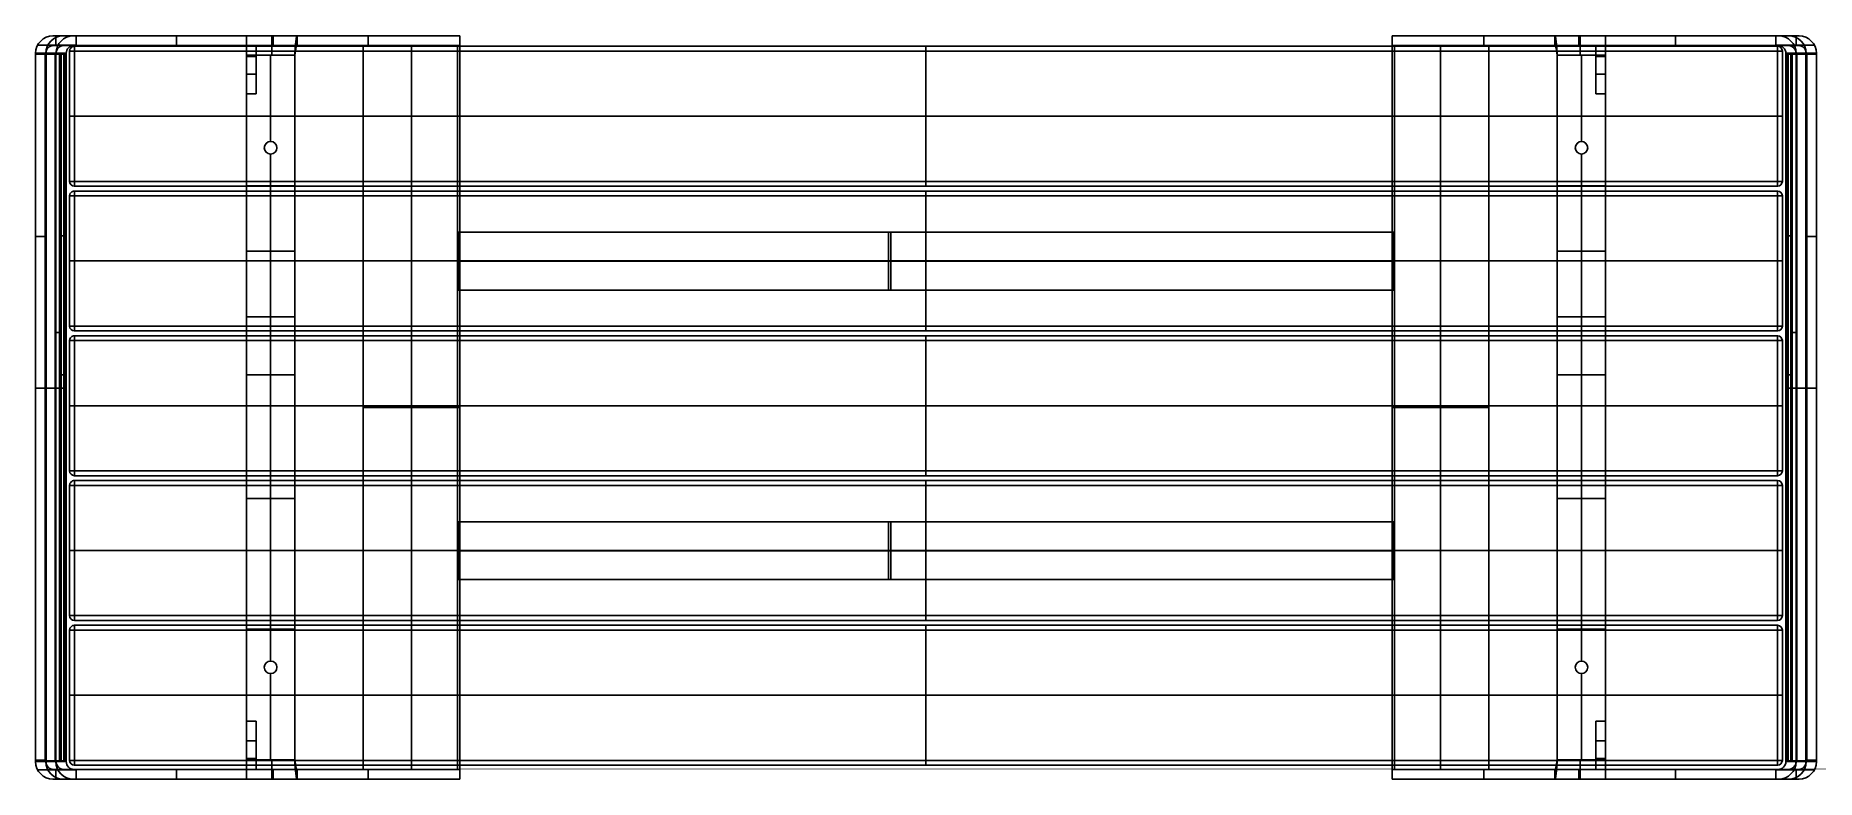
# Model space of a CAD drawing. Header units: millimetres. Extents: x 0 to 12925, y -1 to 2169.
# Drawn here: x 11079 to 12925, y 737 to 1508 of the extents above.
import ezdxf

# ---------------------------------------------------------------- set-up
doc = ezdxf.new("R2010")
doc.units = ezdxf.units.MM
doc.header["$MEASUREMENT"] = 0
doc.layers.add('Domyślny', color=7, linetype='Continuous', true_color=0x000000)
doc.layers.add('Warstwa 01', color=252, linetype='Continuous', true_color=0x696969)

# ---------------------------------------------------------------- blocks, each defined once
blk = doc.blocks.new('deska 2 awki Biker 02.417 v2 - wzmacniana')
at = {"layer": 'Domyślny', "color": 7, "true_color": 0xffffff}
for p, q in [((-882.5, 38), (882.5, 38)), ((0, 38, 67.5), (0, 38, -67.5)), ((-887.5, 33), (-887.5, 0)), ((0, 0, -72.5), (0, 33, -72.5)), ((0, 33, 72.5), (0, 0, 72.5)), ((887.5, 0), (887.5, 33)), ((-887.5, 16.5, -67.5), (-887.5, 16.5, 67.5)), ((-887.5, 0), (887.5, 0)), ((-882.5, 16.5, -72.5), (882.5, 16.5, -72.5)), ((-882.5, 16.5, 72.5), (882.5, 16.5, 72.5)), ((0, 0, 72.5), (0, 0, -72.5)), ((887.5, 16.5, -67.5), (887.5, 16.5, 67.5))]:
    blk.add_line(p, q, dxfattribs=at)
for centre, start, end in [((-882.5, 33, -67.5), 90, 180), ((-882.5, 33, 67.5), 90, 180), ((-882.5, 33), 90, 180), ((882.5, 33, -67.5), 0, 90), ((882.5, 33, 67.5), 0, 90), ((882.5, 33), 0, 90)]:
    blk.add_arc(centre, 5, start, end, dxfattribs=at)
at = {"layer": 'Domyślny', "color": 7, "true_color": 0xffffff, "extrusion": (1, 0, 0)}
for centre, start, end in [((33, -67.5, -882.5), 270, 0), ((33, 67.5, -882.5), 0, 90), ((33, -67.5), 270, 0), ((33, 67.5), 0, 90), ((33, -67.5, 882.5), 270, 0), ((33, 67.5, 882.5), 0, 90)]:
    blk.add_arc(centre, 5, start, end, dxfattribs=at)
at = {"layer": 'Domyślny', "color": 7, "true_color": 0xffffff, "extrusion": (0, 1, 0)}
for centre, start, end in [((882.5, -67.5, 33), 270, 0), ((882.5, 67.5, 33), 0, 90), ((-882.5, -67.5, 33), 180, 270), ((-882.5, 67.5, 33), 90, 180), ((882.5, -67.5, 16.5), 270, 0), ((882.5, 67.5, 16.5), 0, 90), ((-882.5, -67.5, 16.5), 180, 270), ((-882.5, 67.5, 16.5), 90, 180)]:
    blk.add_arc(centre, 5, start, end, dxfattribs=at)
at = {"layer": 'Domyślny', "color": 7, "true_color": 0xffffff, "extrusion": (8.88178e-17, 1, 1.03621e-16)}
blk.add_arc((882.5, -67.5), 5, 270, 0, dxfattribs=at)
at = {"layer": 'Domyślny', "color": 7, "true_color": 0xffffff, "extrusion": (8.88178e-17, 1, -1.03621e-16)}
blk.add_arc((882.5, 67.5), 5, 360, 90, dxfattribs=at)
at = {"layer": 'Domyślny', "color": 7, "true_color": 0xffffff, "extrusion": (-8.88178e-17, 1, 1.03621e-16)}
blk.add_arc((-882.5, -67.5), 5, 180, 270, dxfattribs=at)
at = {"layer": 'Domyślny', "color": 7, "true_color": 0xffffff, "extrusion": (-8.88178e-17, 1, -1.03621e-16)}
blk.add_arc((-882.5, 67.5), 5, 90, 180, dxfattribs=at)
at = {"layer": 'Domyślny', "color": 7, "true_color": 0xffffff}
for points in [[(-882.5, 38, 67.5), (-882.5, 38), (-882.5, 38, -67.5)], [(882.5, 38, 67.5), (0, 38, 67.5), (-882.5, 38, 67.5)], [(-882.5, 38, -67.5), (0, 38, -67.5), (882.5, 38, -67.5)], [(882.5, 38, -67.5), (882.5, 38), (882.5, 38, 67.5)], [(-887.5, 33, 67.5), (-887.5, 16.5, 67.5), (-887.5, 0, 67.5)], [(-887.5, 33, -67.5), (-887.5, 33), (-887.5, 33, 67.5)], [(-887.5, 0, -67.5), (-887.5, 16.5, -67.5), (-887.5, 33, -67.5)], [(-882.5, 33, -72.5), (-882.5, 16.5, -72.5), (-882.5, 0, -72.5)], [(882.5, 33, -72.5), (0, 33, -72.5), (-882.5, 33, -72.5)], [(-882.5, 33, 72.5), (0, 33, 72.5), (882.5, 33, 72.5)], [(-882.5, 0, 72.5), (-882.5, 16.5, 72.5), (-882.5, 33, 72.5)], [(882.5, 0, -72.5), (882.5, 16.5, -72.5), (882.5, 33, -72.5)], [(882.5, 33, 72.5), (882.5, 16.5, 72.5), (882.5, 0, 72.5)], [(887.5, 33, -67.5), (887.5, 16.5, -67.5), (887.5, 0, -67.5)], [(887.5, 33, 67.5), (887.5, 33), (887.5, 33, -67.5)], [(887.5, 0, 67.5), (887.5, 16.5, 67.5), (887.5, 33, 67.5)], [(-882.5, 0, -72.5), (0, 0, -72.5), (882.5, 0, -72.5)], [(882.5, 0, 72.5), (0, 0, 72.5), (-882.5, 0, 72.5)], [(-887.5, 0, 67.5), (-887.5, 0), (-887.5, 0, -67.5)], [(887.5, 0, -67.5), (887.5, 0), (887.5, 0, 67.5)]]:
    blk.add_open_spline(points, degree=2, dxfattribs=at)
blk = doc.blocks.new('deska 1 awki Biker 02.417 v2 - wzmacniana')
at = {"layer": 'Domyślny', "color": 7, "true_color": 0xffffff}
for p, q in [((-882.5, 38), (882.5, 38)), ((0, 38, 67.5), (0, 38, -67.5)), ((-887.5, 33), (-887.5, 0)), ((0, 0, -72.5), (0, 33, -72.5)), ((0, 33, 72.5), (0, 0, 72.5)), ((887.5, 0), (887.5, 33)), ((-887.5, 16.5, -67.5), (-887.5, 16.5, 67.5)), ((-887.5, 0), (887.5, 0)), ((-882.5, 16.5, -72.5), (882.5, 16.5, -72.5)), ((-882.5, 16.5, 72.5), (882.5, 16.5, 72.5)), ((0, 0, 72.5), (0, 0, -72.5)), ((887.5, 16.5, -67.5), (887.5, 16.5, 67.5))]:
    blk.add_line(p, q, dxfattribs=at)
for centre, start, end in [((-882.5, 33, -67.5), 90, 180), ((-882.5, 33, 67.5), 90, 180), ((-882.5, 33), 90, 180), ((882.5, 33, -67.5), 0, 90), ((882.5, 33, 67.5), 0, 90), ((882.5, 33), 0, 90)]:
    blk.add_arc(centre, 5, start, end, dxfattribs=at)
at = {"layer": 'Domyślny', "color": 7, "true_color": 0xffffff, "extrusion": (1, 0, 0)}
for centre, start, end in [((33, -67.5, -882.5), 270, 0), ((33, 67.5, -882.5), 0, 90), ((33, -67.5), 270, 0), ((33, 67.5), 0, 90), ((33, -67.5, 882.5), 270, 0), ((33, 67.5, 882.5), 0, 90)]:
    blk.add_arc(centre, 5, start, end, dxfattribs=at)
at = {"layer": 'Domyślny', "color": 7, "true_color": 0xffffff, "extrusion": (0, 1, 0)}
for centre, start, end in [((882.5, -67.5, 33), 270, 0), ((882.5, 67.5, 33), 0, 90), ((-882.5, -67.5, 33), 180, 270), ((-882.5, 67.5, 33), 90, 180), ((882.5, -67.5, 16.5), 270, 0), ((882.5, 67.5, 16.5), 0, 90), ((-882.5, -67.5, 16.5), 180, 270), ((-882.5, 67.5, 16.5), 90, 180)]:
    blk.add_arc(centre, 5, start, end, dxfattribs=at)
at = {"layer": 'Domyślny', "color": 7, "true_color": 0xffffff, "extrusion": (8.88178e-17, 1, 1.03621e-16)}
blk.add_arc((882.5, -67.5), 5, 270, 0, dxfattribs=at)
at = {"layer": 'Domyślny', "color": 7, "true_color": 0xffffff, "extrusion": (8.88178e-17, 1, -1.03621e-16)}
blk.add_arc((882.5, 67.5), 5, 360, 90, dxfattribs=at)
at = {"layer": 'Domyślny', "color": 7, "true_color": 0xffffff, "extrusion": (-8.88178e-17, 1, 1.03621e-16)}
blk.add_arc((-882.5, -67.5), 5, 180, 270, dxfattribs=at)
at = {"layer": 'Domyślny', "color": 7, "true_color": 0xffffff, "extrusion": (-8.88178e-17, 1, -1.03621e-16)}
blk.add_arc((-882.5, 67.5), 5, 90, 180, dxfattribs=at)
at = {"layer": 'Domyślny', "color": 7, "true_color": 0xffffff}
for points in [[(-882.5, 38, 67.5), (-882.5, 38), (-882.5, 38, -67.5)], [(882.5, 38, 67.5), (0, 38, 67.5), (-882.5, 38, 67.5)], [(-882.5, 38, -67.5), (0, 38, -67.5), (882.5, 38, -67.5)], [(882.5, 38, -67.5), (882.5, 38), (882.5, 38, 67.5)], [(-887.5, 33, 67.5), (-887.5, 16.5, 67.5), (-887.5, 0, 67.5)], [(-887.5, 33, -67.5), (-887.5, 33), (-887.5, 33, 67.5)], [(-887.5, 0, -67.5), (-887.5, 16.5, -67.5), (-887.5, 33, -67.5)], [(-882.5, 33, -72.5), (-882.5, 16.5, -72.5), (-882.5, 0, -72.5)], [(882.5, 33, -72.5), (0, 33, -72.5), (-882.5, 33, -72.5)], [(-882.5, 33, 72.5), (0, 33, 72.5), (882.5, 33, 72.5)], [(-882.5, 0, 72.5), (-882.5, 16.5, 72.5), (-882.5, 33, 72.5)], [(882.5, 0, -72.5), (882.5, 16.5, -72.5), (882.5, 33, -72.5)], [(882.5, 33, 72.5), (882.5, 16.5, 72.5), (882.5, 0, 72.5)], [(887.5, 33, -67.5), (887.5, 16.5, -67.5), (887.5, 0, -67.5)], [(887.5, 33, 67.5), (887.5, 33), (887.5, 33, -67.5)], [(887.5, 0, 67.5), (887.5, 16.5, 67.5), (887.5, 33, 67.5)], [(-882.5, 0, -72.5), (0, 0, -72.5), (882.5, 0, -72.5)], [(882.5, 0, 72.5), (0, 0, 72.5), (-882.5, 0, 72.5)], [(-887.5, 0, 67.5), (-887.5, 0), (-887.5, 0, -67.5)], [(887.5, 0, -67.5), (887.5, 0), (887.5, 0, 67.5)]]:
    blk.add_open_spline(points, degree=2, dxfattribs=at)

msp = doc.modelspace()

# ---------------------------------------------------------------- linework, layer by layer
at = {"layer": 'Domyślny', "color": 251, "true_color": 0x4c4c4c}
for p, q in [((11350.1, 1507.3, 586.5), (11297.6, 1507.3, 586.5)), ((11297.6, 1505.3, 577.7), (11297.6, 1492.1, 577.7)), ((11297.6, 1497.8, 587.7), (11297.6, 1497.8, 569.4)), ((11350.1, 1497.3, 586.5), (11297.6, 1497.3, 586.5)), ((12653.6, 1507.3, 586.5), (12706.1, 1507.3, 586.5)), ((12653.6, 1497.3, 586.5), (12706.1, 1497.3, 586.5)), ((12706.1, 1505.3, 577.7), (12706.1, 1492.1, 577.7)), ((12706.1, 1497.8, 587.7), (12706.1, 1497.8, 569.4)), ((11297.6, 1216.4, 571.5), (11297.6, 1487.3, 571.5)), ((11322.6, 1487.3, 576.5), (11322.6, 1397.9, 576.5)), ((11322.6, 1487.3, 566.5), (11322.6, 1397.9, 566.5)), ((11347.6, 1487.3, 571.5), (11347.6, 1216.4, 571.5)), ((12656.1, 1487.3, 571.5), (12656.1, 1216.4, 571.5)), ((12681.1, 1487.3, 576.5), (12681.1, 1397.9, 576.5)), ((12681.1, 1487.3, 566.5), (12681.1, 1397.9, 566.5)), ((12706.1, 1216.4, 571.5), (12706.1, 1487.3, 571.5)), ((11316.1, 1391.4, 566.5), (11316.1, 1391.4, 576.5)), ((11322.6, 1397.9, 566.5), (11322.6, 1397.9, 576.5)), ((11322.6, 1384.9, 576.5), (11322.6, 1384.9, 566.5)), ((11322.6, 1384.9, 576.5), (11322.6, 1216.4, 576.5)), ((11322.6, 1384.9, 566.5), (11322.6, 1216.4, 566.5)), ((11329.1, 1391.4, 566.5), (11329.1, 1391.4, 576.5)), ((12674.6, 1391.4, 566.5), (12674.6, 1391.4, 576.5)), ((12681.1, 1397.9, 566.5), (12681.1, 1397.9, 576.5)), ((12681.1, 1384.9, 576.5), (12681.1, 1384.9, 566.5)), ((12681.1, 1384.9, 576.5), (12681.1, 1216.4, 576.5)), ((12681.1, 1384.9, 566.5), (12681.1, 1216.4, 566.5)), ((12687.6, 1391.4, 566.5), (12687.6, 1391.4, 576.5)), ((11297.6, 1351.9, 576.5), (11297.6, 1351.9, 566.5)), ((11297.6, 1351.9, 576.5), (11347.6, 1351.9, 576.5)), ((11297.6, 1351.9, 566.5), (11347.6, 1351.9, 566.5)), ((11347.6, 1351.9, 576.5), (11347.6, 1351.9, 566.5)), ((12656.1, 1351.9, 576.5), (12656.1, 1351.9, 566.5)), ((12706.1, 1351.9, 576.5), (12656.1, 1351.9, 576.5)), ((12706.1, 1351.9, 566.5), (12656.1, 1351.9, 566.5)), ((12706.1, 1351.9, 576.5), (12706.1, 1351.9, 566.5)), ((11347.6, 1216.4, 571.5), (11297.6, 1216.4, 571.5)), ((11322.6, 1216.4, 576.5), (11322.6, 1216.4, 566.5)), ((12656.1, 1216.4, 571.5), (12706.1, 1216.4, 571.5)), ((12681.1, 1216.4, 576.5), (12681.1, 1216.4, 566.5)), ((11297.6, 1028.1, 571.5), (11297.6, 757.2, 571.5)), ((11347.6, 1028.1, 571.5), (11297.6, 1028.1, 571.5)), ((11322.6, 859.6, 576.5), (11322.6, 1028.1, 576.5)), ((11322.6, 859.6, 566.5), (11322.6, 1028.1, 566.5)), ((11322.6, 1028.1, 576.5), (11322.6, 1028.1, 566.5)), ((11347.6, 757.2, 571.5), (11347.6, 1028.1, 571.5)), ((12656.1, 757.2, 571.5), (12656.1, 1028.1, 571.5)), ((12656.1, 1028.1, 571.5), (12706.1, 1028.1, 571.5)), ((12681.1, 859.6, 576.5), (12681.1, 1028.1, 576.5)), ((12681.1, 859.6, 566.5), (12681.1, 1028.1, 566.5)), ((12681.1, 1028.1, 576.5), (12681.1, 1028.1, 566.5)), ((12706.1, 1028.1, 571.5), (12706.1, 757.2, 571.5)), ((11297.6, 892.7, 576.5), (11297.6, 892.7, 566.5)), ((11297.6, 892.7, 576.5), (11347.6, 892.7, 576.5)), ((11297.6, 892.7, 566.5), (11347.6, 892.7, 566.5)), ((11347.6, 892.7, 576.5), (11347.6, 892.7, 566.5)), ((12656.1, 892.7, 576.5), (12656.1, 892.7, 566.5)), ((12706.1, 892.7, 576.5), (12656.1, 892.7, 576.5)), ((12706.1, 892.7, 566.5), (12656.1, 892.7, 566.5)), ((12706.1, 892.7, 576.5), (12706.1, 892.7, 566.5)), ((11316.1, 853.1, 566.5), (11316.1, 853.1, 576.5)), ((11322.6, 859.6, 576.5), (11322.6, 859.6, 566.5)), ((11329.1, 853.1, 566.5), (11329.1, 853.1, 576.5)), ((12674.6, 853.1, 566.5), (12674.6, 853.1, 576.5)), ((12681.1, 859.6, 576.5), (12681.1, 859.6, 566.5)), ((12687.6, 853.1, 566.5), (12687.6, 853.1, 576.5)), ((11322.6, 846.6, 566.5), (11322.6, 846.6, 576.5)), ((11322.6, 757.2, 576.5), (11322.6, 846.6, 576.5)), ((11322.6, 757.2, 566.5), (11322.6, 846.6, 566.5)), ((12681.1, 846.6, 566.5), (12681.1, 846.6, 576.5)), ((12681.1, 757.2, 576.5), (12681.1, 846.6, 576.5)), ((12681.1, 757.2, 566.5), (12681.1, 846.6, 566.5)), ((11297.6, 739.3, 577.7), (11297.6, 752.5, 577.7)), ((11350.1, 747.2, 586.5), (11297.6, 747.2, 586.5)), ((11297.6, 746.8, 587.7), (11297.6, 746.8, 569.4)), ((12653.6, 747.2, 586.5), (12706.1, 747.2, 586.5)), ((12706.1, 739.3, 577.7), (12706.1, 752.5, 577.7)), ((12706.1, 746.8, 587.7), (12706.1, 746.8, 569.4)), ((11350.1, 737.2, 586.5), (11297.6, 737.2, 586.5)), ((12653.6, 737.2, 586.5), (12706.1, 737.2, 586.5))]:
    msp.add_line(p, q, dxfattribs=at)
at = {"layer": 'Domyślny'}
for p, q in [((11297.6, 1497.3, 647.7), (11297.6, 1486, 615.2)), ((11297.6, 1467.6, 590.7), (11297.6, 1447.3, 576.5)), ((11110.2, 1300, 1324.8), (11105.7, 1300, 1326.5)), ((11105.7, 1300, 1326.5), (11110.8, 1300, 1326.5)), ((11110.8, 1300, 1326.5), (11110.2, 1300, 1324.8)), ((12892.9, 1300, 1326.5), (12893.5, 1300, 1324.8)), ((12898, 1300, 1326.5), (12892.9, 1300, 1326.5)), ((12893.5, 1300, 1324.8), (12898, 1300, 1326.5)), ((11110.2, 756.2, 1324.8), (11105.7, 756.2, 1326.5)), ((11105.7, 756.2, 1326.5), (11110.8, 756.2, 1326.5)), ((11110.8, 756.2, 1326.5), (11110.2, 756.2, 1324.8)), ((12892.9, 756.2, 1326.5), (12893.5, 756.2, 1324.8)), ((12898, 756.2, 1326.5), (12892.9, 756.2, 1326.5)), ((12893.5, 756.2, 1324.8), (12898, 756.2, 1326.5))]:
    msp.add_line(p, q, dxfattribs=at)
at = {"layer": 'Domyślny', "extrusion": (1, 0, 0)}
msp.add_lwpolyline([(1497.2, 587.7), (1497.3, 647.7)], dxfattribs=at)
at = {"layer": 'Domyślny'}
for points in [[(12485, 1497.3), (12585, 1497.3)], [(11297.6, 1447.3), (11297.6, 1487.3)], [(11297.6, 1487.3), (11297.6, 1427.3)], [(12485, 1072.3), (12485, 1172.3)], [(12487.4, 1072.3), (12487.4, 1172.3)], [(12485, 747.3), (12585, 747.3)], [(12485, 747.3), (12585, 747.3)]]:
    msp.add_lwpolyline(points, dxfattribs=at)
at = {"layer": 'Domyślny', "extrusion": (0, 1, 0)}
for points in [[(-11079.1, 1269), (-11089.7, 1269)], [(-11100.1, 1326.5), (-11110.8, 1326.5)], [(-12903.5, 1326.5), (-12892.9, 1326.5)], [(-12924.6, 1269), (-12913.9, 1269)], [(-11079.1, 1269), (-11089.7, 1269)], [(-11100.1, 1326.5), (-11110.8, 1326.5)], [(-12903.5, 1326.5), (-12892.9, 1326.5)], [(-12924.6, 1269), (-12913.9, 1269)]]:
    msp.add_lwpolyline(points, dxfattribs=at)
at = {"layer": 'Domyślny', "color": 251, "true_color": 0x4c4c4c, "extrusion": (1, 9.09495e-15, -4.2115e-20)}
msp.add_arc((1487.3, 586.5, 11297.6), 20, 270, 3.4935, dxfattribs=at)
at = {"layer": 'Domyślny', "extrusion": (1, 9.09623e-15, 0)}
msp.add_arc((1487.3, 586.5, 11297.6), 10, 270, 7, dxfattribs=at)
at = {"layer": 'Domyślny', "color": 251, "true_color": 0x4c4c4c, "extrusion": (1, 9.09623e-15, 0)}
msp.add_arc((1487.3, 586.5, 11297.6), 10, 270, 7, dxfattribs=at)
at = {"layer": 'Domyślny', "color": 251, "true_color": 0x4c4c4c, "extrusion": (1, 0, 0)}
for centre, radius, start, end in [((1487.3, 586.5, 11323.9), 20, 270, 3.4935), ((1487.3, 586.5, 11323.9), 10, 270, 7), ((1487.3, 586.5, 12679.7), 20, 270, 3.4935), ((1487.3, 586.5, 12679.7), 10, 270, 7), ((757.2, 586.5, 11323.9), 10, 173, 270), ((757.2, 586.5, 11323.9), 20, 176.5065, 270), ((757.2, 586.5, 12679.7), 10, 173, 270), ((757.2, 586.5, 12679.7), 20, 176.5065, 270)]:
    msp.add_arc(centre, radius, start, end, dxfattribs=at)
at = {"layer": 'Domyślny', "color": 251, "true_color": 0x4c4c4c, "extrusion": (1, -1.89942e-14, 4.2115e-20)}
msp.add_arc((1487.3, 586.5, 12706.1), 20, 270, 3.4935, dxfattribs=at)
at = {"layer": 'Domyślny', "color": 251, "true_color": 0x4c4c4c, "extrusion": (1, -1.89955e-14, 0)}
msp.add_arc((1487.3, 586.5, 12706.1), 10, 270, 7, dxfattribs=at)
at = {"layer": 'Domyślny', "extrusion": (1, 0, 0)}
msp.add_arc((1438.8, 631.6, 11297.6), 50, 305.1363, 340.8742, dxfattribs=at)
at = {"layer": 'Domyślny', "color": 251, "true_color": 0x4c4c4c}
for centre, start, end in [((11322.6, 1391.4, 566.5), 90, 270), ((11322.6, 1391.4, 576.5), 90, 270), ((11322.6, 1391.4, 571.5), 90, 270), ((11322.6, 1391.4, 566.5), 270, 90), ((11322.6, 1391.4, 576.5), 270, 90), ((11322.6, 1391.4, 571.5), 270, 90), ((12681.1, 1391.4, 566.5), 90, 270), ((12681.1, 1391.4, 576.5), 90, 270), ((12681.1, 1391.4, 571.5), 90, 270), ((12681.1, 1391.4, 566.5), 270, 90), ((12681.1, 1391.4, 576.5), 270, 90), ((12681.1, 1391.4, 571.5), 270, 90), ((11322.6, 853.1, 566.5), 90, 270), ((11322.6, 853.1, 576.5), 90, 270), ((11322.6, 853.1, 571.5), 90, 270), ((11322.6, 853.1, 566.5), 270, 90), ((11322.6, 853.1, 576.5), 270, 90), ((11322.6, 853.1, 571.5), 270, 90), ((12681.1, 853.1, 566.5), 90, 270), ((12681.1, 853.1, 576.5), 90, 270), ((12681.1, 853.1, 571.5), 90, 270), ((12681.1, 853.1, 566.5), 270, 90), ((12681.1, 853.1, 576.5), 270, 90), ((12681.1, 853.1, 571.5), 270, 90)]:
    msp.add_arc(centre, 6.5, start, end, dxfattribs=at)
at = {"layer": 'Domyślny', "color": 251, "true_color": 0x4c4c4c, "extrusion": (1, -1.28403e-18, 0)}
msp.add_arc((757.2, 586.5, 11297.6), 10, 173, 270, dxfattribs=at)
at = {"layer": 'Domyślny', "color": 251, "true_color": 0x4c4c4c, "extrusion": (1, -2.57104e-21, -4.2115e-20)}
msp.add_arc((757.2, 586.5, 11297.6), 20, 176.5065, 270, dxfattribs=at)
at = {"layer": 'Domyślny', "color": 251, "true_color": 0x4c4c4c, "extrusion": (1, -9.89798e-15, 0)}
msp.add_arc((757.2, 586.5, 12706.1), 10, 173, 270, dxfattribs=at)
at = {"layer": 'Domyślny', "color": 251, "true_color": 0x4c4c4c, "extrusion": (1, -9.89926e-15, 4.2115e-20)}
msp.add_arc((757.2, 586.5, 12706.1), 20, 176.5065, 270, dxfattribs=at)
at = {"layer": 'Domyślny', "color": 251, "true_color": 0x4c4c4c}
for points, degree in [([(11297.6, 1507.3, 587.7), (11297.6, 1502.3, 587.7), (11297.6, 1497.2, 587.7)], 2), ([(11297.6, 1507.3, 587.7), (11323.9, 1507.3, 587.7), (11350.2, 1507.3, 587.7)], 2), ([(11297.6, 1497.2, 587.7), (11323.9, 1497.2, 587.7), (11350.3, 1497.2, 587.7)], 2), ([(11325.3, 1497.2, 587.7), (11325.3, 1502.3, 587.7), (11325.3, 1507.3, 587.7)], 2), ([(11347.6, 1487.3, 566.5), (11347.8, 1490.1, 566.5), (11348, 1493, 567.1), (11348.2, 1495.5, 568.2)], 3), ([(11348.2, 1495.5, 568.2), (11348.5, 1498.1, 569.4), (11348.7, 1500.4, 571.1), (11348.9, 1502.3, 573.2)], 3), ([(11348.2, 1495.5, 568.2), (11348.2, 1493.5, 572.8), (11348.2, 1491.4, 577.4)], 2), ([(11348.9, 1502.3, 573.2), (11349.1, 1504.2, 575.3), (11349.4, 1505.6, 577.8), (11349.6, 1506.4, 580.5)], 3), ([(11348.9, 1502.3, 573.2), (11348.9, 1498.6, 576.5), (11348.9, 1494.8, 579.8)], 2), ([(11349.6, 1506.4, 580.5), (11349.8, 1507.1, 582.8), (11350, 1507.4, 585.3), (11350.2, 1507.3, 587.7)], 3), ([(11349.6, 1506.4, 580.5), (11349.6, 1501.6, 582), (11349.6, 1496.9, 583.5)], 2), ([(12706.1, 1497.2, 587.7), (12679.7, 1497.2, 587.7), (12653.4, 1497.2, 587.7)], 2), ([(12654.1, 1506.4, 580.5), (12653.9, 1507.1, 582.8), (12653.7, 1507.4, 585.3), (12653.5, 1507.3, 587.7)], 3), ([(12706.1, 1507.3, 587.7), (12679.8, 1507.3, 587.7), (12653.5, 1507.3, 587.7)], 2), ([(12654.1, 1506.4, 580.5), (12654.1, 1501.6, 582), (12654.1, 1496.9, 583.5)], 2), ([(12654.7, 1502.3, 573.2), (12654.5, 1504.2, 575.3), (12654.3, 1505.6, 577.8), (12654.1, 1506.4, 580.5)], 3), ([(12654.7, 1502.3, 573.2), (12654.7, 1498.6, 576.5), (12654.7, 1494.8, 579.8)], 2), ([(12655.4, 1495.5, 568.2), (12655.2, 1498.1, 569.4), (12655, 1500.4, 571.1), (12654.7, 1502.3, 573.2)], 3), ([(12655.4, 1495.5, 568.2), (12655.4, 1493.5, 572.8), (12655.4, 1491.4, 577.4)], 2), ([(12656.1, 1487.3, 566.5), (12655.9, 1490.1, 566.5), (12655.6, 1493, 567.1), (12655.4, 1495.5, 568.2)], 3), ([(12678.4, 1497.2, 587.7), (12678.4, 1502.3, 587.7), (12678.4, 1507.3, 587.7)], 2), ([(12706.1, 1507.3, 587.7), (12706.1, 1502.3, 587.7), (12706.1, 1497.2, 587.7)], 2), ([(11297.6, 1487.3, 576.5), (11297.6, 1487.3, 571.5), (11297.6, 1487.3, 566.5)], 2), ([(11297.6, 1216.4, 576.5), (11297.6, 1351.9, 576.5), (11297.6, 1487.3, 576.5)], 2), ([(11297.6, 1487.3, 566.5), (11297.6, 1351.9, 566.5), (11297.6, 1216.4, 566.5)], 2), ([(11347.6, 1487.3, 576.5), (11322.6, 1487.3, 576.5), (11297.6, 1487.3, 576.5)], 2), ([(11347.6, 1487.3, 566.5), (11322.6, 1487.3, 566.5), (11297.6, 1487.3, 566.5)], 2), ([(11347.6, 1487.3, 566.5), (11347.6, 1487.3, 571.5), (11347.6, 1487.3, 576.5)], 2), ([(11347.6, 1216.4, 566.5), (11347.6, 1351.9, 566.5), (11347.6, 1487.3, 566.5)], 2), ([(11347.6, 1487.3, 576.5), (11347.6, 1351.9, 576.5), (11347.6, 1216.4, 576.5)], 2), ([(12656.1, 1487.3, 566.5), (12656.1, 1487.3, 571.5), (12656.1, 1487.3, 576.5)], 2), ([(12656.1, 1216.4, 566.5), (12656.1, 1351.9, 566.5), (12656.1, 1487.3, 566.5)], 2), ([(12656.1, 1487.3, 576.5), (12656.1, 1351.9, 576.5), (12656.1, 1216.4, 576.5)], 2), ([(12656.1, 1487.3, 576.5), (12681.1, 1487.3, 576.5), (12706.1, 1487.3, 576.5)], 2), ([(12656.1, 1487.3, 566.5), (12681.1, 1487.3, 566.5), (12706.1, 1487.3, 566.5)], 2), ([(12706.1, 1487.3, 576.5), (12706.1, 1487.3, 571.5), (12706.1, 1487.3, 566.5)], 2), ([(12706.1, 1216.4, 576.5), (12706.1, 1351.9, 576.5), (12706.1, 1487.3, 576.5)], 2), ([(12706.1, 1487.3, 566.5), (12706.1, 1351.9, 566.5), (12706.1, 1216.4, 566.5)], 2), ([(11297.6, 1216.4, 566.5), (11297.6, 1216.4, 571.5), (11297.6, 1216.4, 576.5)], 2), ([(11297.6, 1216.4, 576.5), (11322.6, 1216.4, 576.5), (11347.6, 1216.4, 576.5)], 2), ([(11297.6, 1216.4, 566.5), (11322.6, 1216.4, 566.5), (11347.6, 1216.4, 566.5)], 2), ([(11347.6, 1216.4, 576.5), (11347.6, 1216.4, 571.5), (11347.6, 1216.4, 566.5)], 2), ([(12656.1, 1216.4, 576.5), (12656.1, 1216.4, 571.5), (12656.1, 1216.4, 566.5)], 2), ([(12706.1, 1216.4, 576.5), (12681.1, 1216.4, 576.5), (12656.1, 1216.4, 576.5)], 2), ([(12706.1, 1216.4, 566.5), (12681.1, 1216.4, 566.5), (12656.1, 1216.4, 566.5)], 2), ([(12706.1, 1216.4, 566.5), (12706.1, 1216.4, 571.5), (12706.1, 1216.4, 576.5)], 2), ([(11297.6, 1028.1, 576.5), (11297.6, 892.7, 576.5), (11297.6, 757.2, 576.5)], 2), ([(11297.6, 1028.1, 566.5), (11297.6, 1028.1, 571.5), (11297.6, 1028.1, 576.5)], 2), ([(11297.6, 757.2, 566.5), (11297.6, 892.7, 566.5), (11297.6, 1028.1, 566.5)], 2), ([(11297.6, 1028.1, 576.5), (11322.6, 1028.1, 576.5), (11347.6, 1028.1, 576.5)], 2), ([(11297.6, 1028.1, 566.5), (11322.6, 1028.1, 566.5), (11347.6, 1028.1, 566.5)], 2), ([(11347.6, 1028.1, 566.5), (11347.6, 892.7, 566.5), (11347.6, 757.2, 566.5)], 2), ([(11347.6, 1028.1, 576.5), (11347.6, 1028.1, 571.5), (11347.6, 1028.1, 566.5)], 2), ([(11347.6, 757.2, 576.5), (11347.6, 892.7, 576.5), (11347.6, 1028.1, 576.5)], 2), ([(12656.1, 1028.1, 566.5), (12656.1, 892.7, 566.5), (12656.1, 757.2, 566.5)], 2), ([(12656.1, 1028.1, 576.5), (12656.1, 1028.1, 571.5), (12656.1, 1028.1, 566.5)], 2), ([(12656.1, 757.2, 576.5), (12656.1, 892.7, 576.5), (12656.1, 1028.1, 576.5)], 2), ([(12706.1, 1028.1, 576.5), (12681.1, 1028.1, 576.5), (12656.1, 1028.1, 576.5)], 2), ([(12706.1, 1028.1, 566.5), (12681.1, 1028.1, 566.5), (12656.1, 1028.1, 566.5)], 2), ([(12706.1, 1028.1, 576.5), (12706.1, 892.7, 576.5), (12706.1, 757.2, 576.5)], 2), ([(12706.1, 1028.1, 566.5), (12706.1, 1028.1, 571.5), (12706.1, 1028.1, 576.5)], 2), ([(12706.1, 757.2, 566.5), (12706.1, 892.7, 566.5), (12706.1, 1028.1, 566.5)], 2), ([(11297.6, 757.2, 576.5), (11297.6, 757.2, 571.5), (11297.6, 757.2, 566.5)], 2), ([(11347.6, 757.2, 576.5), (11322.6, 757.2, 576.5), (11297.6, 757.2, 576.5)], 2), ([(11347.6, 757.2, 566.5), (11322.6, 757.2, 566.5), (11297.6, 757.2, 566.5)], 2), ([(11347.6, 757.2, 566.5), (11347.6, 757.2, 571.5), (11347.6, 757.2, 576.5)], 2), ([(11347.6, 757.2, 566.5), (11347.8, 754.4, 566.5), (11348, 751.6, 567.1), (11348.2, 749, 568.2)], 3), ([(12656.1, 757.2, 566.5), (12655.9, 754.4, 566.5), (12655.6, 751.6, 567.1), (12655.4, 749, 568.2)], 3), ([(12656.1, 757.2, 566.5), (12656.1, 757.2, 571.5), (12656.1, 757.2, 576.5)], 2), ([(12656.1, 757.2, 576.5), (12681.1, 757.2, 576.5), (12706.1, 757.2, 576.5)], 2), ([(12656.1, 757.2, 566.5), (12681.1, 757.2, 566.5), (12706.1, 757.2, 566.5)], 2), ([(12706.1, 757.2, 576.5), (12706.1, 757.2, 571.5), (12706.1, 757.2, 566.5)], 2), ([(11297.6, 747.3, 587.7), (11323.9, 747.3, 587.7), (11350.3, 747.3, 587.7)], 2), ([(11297.6, 737.3, 587.7), (11297.6, 742.3, 587.7), (11297.6, 747.3, 587.7)], 2), ([(11325.3, 747.3, 587.7), (11325.3, 742.3, 587.7), (11325.3, 737.3, 587.7)], 2), ([(11348.2, 749, 568.2), (11348.2, 751.1, 572.8), (11348.2, 753.1, 577.4)], 2), ([(11348.2, 749, 568.2), (11348.5, 746.5, 569.4), (11348.7, 744.1, 571.1), (11348.9, 742.3, 573.2)], 3), ([(11348.9, 742.3, 573.2), (11348.9, 746, 576.5), (11348.9, 749.8, 579.8)], 2), ([(11348.9, 742.3, 573.2), (11349.1, 740.4, 575.3), (11349.4, 739, 577.8), (11349.6, 738.1, 580.5)], 3), ([(11349.6, 738.1, 580.5), (11349.6, 742.9, 582), (11349.6, 747.7, 583.5)], 2), ([(12706.1, 747.3, 587.7), (12679.7, 747.3, 587.7), (12653.4, 747.3, 587.7)], 2), ([(12654.1, 738.1, 580.5), (12654.1, 742.9, 582), (12654.1, 747.7, 583.5)], 2), ([(12654.7, 742.3, 573.2), (12654.5, 740.4, 575.3), (12654.3, 739, 577.8), (12654.1, 738.1, 580.5)], 3), ([(12654.7, 742.3, 573.2), (12654.7, 746, 576.5), (12654.7, 749.8, 579.8)], 2), ([(12655.4, 749, 568.2), (12655.2, 746.5, 569.4), (12655, 744.1, 571.1), (12654.7, 742.3, 573.2)], 3), ([(12655.4, 749, 568.2), (12655.4, 751.1, 572.8), (12655.4, 753.1, 577.4)], 2), ([(12678.4, 747.3, 587.7), (12678.4, 742.3, 587.7), (12678.4, 737.3, 587.7)], 2), ([(12706.1, 737.3, 587.7), (12706.1, 742.3, 587.7), (12706.1, 747.3, 587.7)], 2), ([(11297.6, 737.3, 587.7), (11323.9, 737.3, 587.7), (11350.2, 737.3, 587.7)], 2), ([(11349.6, 738.1, 580.5), (11349.8, 737.4, 582.8), (11350, 737.1, 585.3), (11350.2, 737.3, 587.7)], 3), ([(12654.1, 738.1, 580.5), (12653.9, 737.4, 582.8), (12653.7, 737.1, 585.3), (12653.5, 737.3, 587.7)], 3), ([(12706.1, 737.3, 587.7), (12679.8, 737.3, 587.7), (12653.5, 737.3, 587.7)], 2)]:
    msp.add_open_spline(points, degree=degree, dxfattribs=at)
for points, knots in [([(11350.2, 1507.3, 587.7), (11350.1, 1507.3, 587.4), (11350.1, 1507.3, 587.1), (11350, 1507.3, 586.1), (11350, 1507.3, 585.4), (11349.9, 1507.2, 584), (11349.8, 1507.1, 583.3), (11349.7, 1506.8, 581.9), (11349.6, 1506.6, 581.2), (11349.5, 1506.2, 579.9), (11349.5, 1506, 579.2), (11349.4, 1505.4, 577.9), (11349.3, 1505.1, 577.3), (11349.2, 1504.4, 576), (11349.1, 1504, 575.4), (11349, 1503.2, 574.3), (11349, 1502.8, 573.7), (11348.9, 1501.8, 572.7), (11348.8, 1501.3, 572.2), (11348.7, 1500.3, 571.2), (11348.6, 1499.7, 570.8), (11348.5, 1498.6, 569.9), (11348.5, 1498, 569.6), (11348.4, 1496.8, 568.8), (11348.3, 1496.2, 568.5), (11348.2, 1494.9, 567.9), (11348.1, 1494.2, 567.7), (11348, 1492.9, 567.2), (11348, 1492.2, 567.1), (11347.9, 1490.8, 566.8), (11347.8, 1490.1, 566.7), (11347.7, 1488.7, 566.5), (11347.6, 1488, 566.5), (11347.6, 1487.3, 566.5)], [-0.03258288, -0.03258288, -0.03258288, -0.03258288, -0.03169213, -0.03169213, -0.02957932, -0.02957932, -0.02746651, -0.02746651, -0.0253537, -0.0253537, -0.02324089, -0.02324089, -0.02112808, -0.02112808, -0.01901533, -0.01901533, -0.01690258, -0.01690258, -0.01478972, -0.01478972, -0.01267685, -0.01267685, -0.01056404, -0.01056404, -0.00845123, -0.00845123, -0.00633842, -0.00633842, -0.00422562, -0.00422562, -0.00211281, -0.00211281, 0, 0, 0, 0]), ([(11347.6, 1487.3, 576.5), (11347.7, 1488, 576.5), (11347.8, 1488.7, 576.5), (11348, 1490.1, 576.8), (11348.1, 1490.8, 577.1), (11348.4, 1492.1, 577.6), (11348.5, 1492.7, 578), (11348.7, 1493.8, 578.8), (11348.8, 1494.3, 579.3), (11349, 1495.3, 580.4), (11349.1, 1495.7, 580.9), (11349.4, 1496.4, 582.2), (11349.5, 1496.7, 582.8), (11349.7, 1497.1, 584.2), (11349.8, 1497.2, 584.9), (11350, 1497.3, 586.3), (11350.1, 1497.3, 587), (11350.3, 1497.2, 587.7)], [0, 0, 0, 0, 0.00213568, 0.00213568, 0.00426338, 0.00426338, 0.00639877, 0.00639877, 0.00852744, 0.00852744, 0.01065873, 0.01065873, 0.01279354, 0.01279354, 0.01492186, 0.01492186, 0.01705692, 0.01705692, 0.01705692, 0.01705692]), ([(11349.6, 1496.9, 583.5), (11349.6, 1496.9, 583.5), (11349.6, 1496.9, 583.5), (11349.6, 1496.9, 583.5), (11349.6, 1496.9, 583.5), (11349.6, 1496.9, 583.5)], [25.78630325, 25.78630325, 25.78630325, 25.78630325, 25.789625, 25.789625, 25.79981364, 25.79981364, 25.79981364, 25.79981364]), ([(11350.2, 1507.3, 587.7), (11350.2, 1505.6, 587.7), (11350.2, 1503.9, 587.7), (11350.2, 1501.4, 587.7), (11350.2, 1500.6, 587.7), (11350.2, 1498.9, 587.7), (11350.2, 1498.1, 587.7), (11350.3, 1497.2, 587.7)], [0.099795, 0.099795, 0.099795, 0.099795, 5.118741, 5.118741, 7.628228, 7.628228, 10.137719, 10.137719, 10.137719, 10.137719]), ([(12653.5, 1507.3, 587.7), (12653.5, 1505.6, 587.7), (12653.5, 1503.9, 587.7), (12653.5, 1501.4, 587.7), (12653.4, 1500.6, 587.7), (12653.4, 1498.9, 587.7), (12653.4, 1498.1, 587.7), (12653.4, 1497.2, 587.7)], [0.099795, 0.099795, 0.099795, 0.099795, 5.118741, 5.118741, 7.628228, 7.628228, 10.137719, 10.137719, 10.137719, 10.137719]), ([(12656.1, 1487.3, 576.5), (12656, 1488, 576.5), (12655.9, 1488.7, 576.5), (12655.6, 1490.1, 576.8), (12655.5, 1490.8, 577.1), (12655.3, 1492.1, 577.6), (12655.2, 1492.7, 578), (12655, 1493.8, 578.8), (12654.9, 1494.3, 579.3), (12654.6, 1495.3, 580.4), (12654.5, 1495.7, 580.9), (12654.3, 1496.4, 582.2), (12654.2, 1496.7, 582.8), (12654, 1497.1, 584.2), (12653.8, 1497.2, 584.9), (12653.6, 1497.3, 586.3), (12653.5, 1497.3, 587), (12653.4, 1497.2, 587.7)], [0, 0, 0, 0, 0.00213568, 0.00213568, 0.00426338, 0.00426338, 0.00639877, 0.00639877, 0.00852744, 0.00852744, 0.01065873, 0.01065873, 0.01279354, 0.01279354, 0.01492186, 0.01492186, 0.01705692, 0.01705692, 0.01705692, 0.01705692]), ([(12653.5, 1507.3, 587.7), (12653.5, 1507.3, 587.4), (12653.5, 1507.3, 587.1), (12653.6, 1507.3, 586.1), (12653.7, 1507.3, 585.4), (12653.8, 1507.2, 584), (12653.8, 1507.1, 583.3), (12654, 1506.8, 581.9), (12654, 1506.6, 581.2), (12654.1, 1506.2, 579.9), (12654.2, 1506, 579.2), (12654.3, 1505.4, 577.9), (12654.3, 1505.1, 577.3), (12654.5, 1504.4, 576), (12654.5, 1504, 575.4), (12654.6, 1503.2, 574.3), (12654.7, 1502.8, 573.7), (12654.8, 1501.8, 572.7), (12654.9, 1501.3, 572.2), (12655, 1500.3, 571.2), (12655, 1499.7, 570.8), (12655.1, 1498.6, 569.9), (12655.2, 1498, 569.6), (12655.3, 1496.8, 568.8), (12655.4, 1496.2, 568.5), (12655.5, 1494.9, 567.9), (12655.5, 1494.2, 567.7), (12655.6, 1492.9, 567.2), (12655.7, 1492.2, 567.1), (12655.8, 1490.8, 566.8), (12655.9, 1490.1, 566.7), (12656, 1488.7, 566.5), (12656, 1488, 566.5), (12656.1, 1487.3, 566.5)], [-0.03258288, -0.03258288, -0.03258288, -0.03258288, -0.03169213, -0.03169213, -0.02957932, -0.02957932, -0.02746651, -0.02746651, -0.0253537, -0.0253537, -0.02324089, -0.02324089, -0.02112808, -0.02112808, -0.01901533, -0.01901533, -0.01690258, -0.01690258, -0.01478972, -0.01478972, -0.01267685, -0.01267685, -0.01056404, -0.01056404, -0.00845123, -0.00845123, -0.00633842, -0.00633842, -0.00422562, -0.00422562, -0.00211281, -0.00211281, 0, 0, 0, 0]), ([(12654.1, 1496.9, 583.5), (12654.1, 1496.9, 583.5), (12654.1, 1496.9, 583.5), (12654.1, 1496.9, 583.5), (12654.1, 1496.9, 583.5), (12654.1, 1496.9, 583.5)], [25.78630325, 25.78630325, 25.78630325, 25.78630325, 25.789625, 25.789625, 25.79981364, 25.79981364, 25.79981364, 25.79981364]), ([(11348.2, 1491.4, 577.4), (11348.2, 1491.4, 577.4), (11348.2, 1491.4, 577.4), (11348.2, 1491.4, 577.4), (11348.2, 1491.4, 577.4), (11348.2, 1491.4, 577.4)], [8.591468298, 8.591468298, 8.591468298, 8.591468298, 8.596541668, 8.596541668, 8.598184337, 8.598184337, 8.598184337, 8.598184337]), ([(11348.9, 1494.8, 579.8), (11348.9, 1494.8, 579.8), (11348.9, 1494.8, 579.8), (11348.9, 1494.8, 579.8), (11348.9, 1494.8, 579.8), (11348.9, 1494.8, 579.8)], [17.1927025168, 17.1927025168, 17.1927025168, 17.1927025168, 17.1930833358, 17.1930833358, 17.1936969938, 17.1936969938, 17.1936969938, 17.1936969938]), ([(12654.7, 1494.8, 579.8), (12654.7, 1494.8, 579.8), (12654.7, 1494.8, 579.8), (12654.7, 1494.8, 579.8), (12654.7, 1494.8, 579.8), (12654.7, 1494.8, 579.8)], [17.1927025168, 17.1927025168, 17.1927025168, 17.1927025168, 17.1930833358, 17.1930833358, 17.1936969938, 17.1936969938, 17.1936969938, 17.1936969938]), ([(12655.4, 1491.4, 577.4), (12655.4, 1491.4, 577.4), (12655.4, 1491.4, 577.4), (12655.4, 1491.4, 577.4), (12655.4, 1491.4, 577.4), (12655.4, 1491.4, 577.4)], [8.591468298, 8.591468298, 8.591468298, 8.591468298, 8.596541668, 8.596541668, 8.598184337, 8.598184337, 8.598184337, 8.598184337]), ([(11347.6, 757.2, 576.5), (11347.7, 756.5, 576.5), (11347.8, 755.8, 576.5), (11348, 754.5, 576.8), (11348.1, 753.8, 577.1), (11348.4, 752.5, 577.6), (11348.5, 751.9, 578), (11348.7, 750.7, 578.8), (11348.8, 750.2, 579.3), (11349, 749.3, 580.4), (11349.1, 748.9, 580.9), (11349.4, 748.2, 582.2), (11349.5, 747.9, 582.8), (11349.7, 747.5, 584.2), (11349.8, 747.3, 584.9), (11350, 747.2, 586.3), (11350.1, 747.2, 587), (11350.3, 747.3, 587.7)], [0, 0, 0, 0, 0.00213568, 0.00213568, 0.00426338, 0.00426338, 0.00639877, 0.00639877, 0.00852744, 0.00852744, 0.01065873, 0.01065873, 0.01279354, 0.01279354, 0.01492186, 0.01492186, 0.01705692, 0.01705692, 0.01705692, 0.01705692]), ([(11350.2, 737.3, 587.7), (11350.1, 737.3, 587.4), (11350.1, 737.3, 587.1), (11350, 737.2, 586.1), (11350, 737.3, 585.4), (11349.9, 737.4, 584), (11349.8, 737.5, 583.3), (11349.7, 737.8, 581.9), (11349.6, 737.9, 581.2), (11349.5, 738.4, 579.9), (11349.5, 738.6, 579.2), (11349.4, 739.2, 577.9), (11349.3, 739.5, 577.3), (11349.2, 740.2, 576), (11349.1, 740.5, 575.4), (11349, 741.4, 574.3), (11349, 741.8, 573.7), (11348.9, 742.7, 572.7), (11348.8, 743.2, 572.2), (11348.7, 744.3, 571.2), (11348.6, 744.8, 570.8), (11348.5, 745.9, 569.9), (11348.5, 746.5, 569.6), (11348.4, 747.8, 568.8), (11348.3, 748.4, 568.5), (11348.2, 749.7, 567.9), (11348.1, 750.3, 567.7), (11348, 751.7, 567.2), (11348, 752.4, 567.1), (11347.9, 753.7, 566.8), (11347.8, 754.4, 566.7), (11347.7, 755.8, 566.5), (11347.6, 756.5, 566.5), (11347.6, 757.2, 566.5)], [-0.03258288, -0.03258288, -0.03258288, -0.03258288, -0.03169213, -0.03169213, -0.02957932, -0.02957932, -0.02746651, -0.02746651, -0.0253537, -0.0253537, -0.02324089, -0.02324089, -0.02112808, -0.02112808, -0.01901533, -0.01901533, -0.01690258, -0.01690258, -0.01478972, -0.01478972, -0.01267685, -0.01267685, -0.01056404, -0.01056404, -0.00845123, -0.00845123, -0.00633842, -0.00633842, -0.00422562, -0.00422562, -0.00211281, -0.00211281, 0, 0, 0, 0]), ([(12656.1, 757.2, 576.5), (12656, 756.5, 576.5), (12655.9, 755.8, 576.5), (12655.6, 754.5, 576.8), (12655.5, 753.8, 577.1), (12655.3, 752.5, 577.6), (12655.2, 751.9, 578), (12655, 750.7, 578.8), (12654.9, 750.2, 579.3), (12654.6, 749.3, 580.4), (12654.5, 748.9, 580.9), (12654.3, 748.2, 582.2), (12654.2, 747.9, 582.8), (12654, 747.5, 584.2), (12653.9, 747.3, 584.9), (12653.6, 747.2, 586.3), (12653.5, 747.2, 587), (12653.4, 747.3, 587.7)], [0, 0, 0, 0, 0.00213568, 0.00213568, 0.00426338, 0.00426338, 0.00639877, 0.00639877, 0.00852744, 0.00852744, 0.01065873, 0.01065873, 0.01279354, 0.01279354, 0.01492186, 0.01492186, 0.01705692, 0.01705692, 0.01705692, 0.01705692]), ([(12653.5, 737.3, 587.7), (12653.5, 737.3, 587.4), (12653.5, 737.3, 587.1), (12653.6, 737.2, 586.1), (12653.7, 737.3, 585.4), (12653.8, 737.4, 584), (12653.9, 737.5, 583.3), (12654, 737.8, 581.9), (12654, 737.9, 581.2), (12654.1, 738.4, 579.9), (12654.2, 738.6, 579.2), (12654.3, 739.2, 577.9), (12654.4, 739.5, 577.3), (12654.5, 740.2, 576), (12654.5, 740.5, 575.4), (12654.6, 741.4, 574.3), (12654.7, 741.8, 573.7), (12654.8, 742.7, 572.7), (12654.9, 743.2, 572.2), (12655, 744.3, 571.2), (12655, 744.8, 570.8), (12655.1, 745.9, 569.9), (12655.2, 746.5, 569.6), (12655.3, 747.8, 568.8), (12655.4, 748.4, 568.5), (12655.5, 749.7, 567.9), (12655.5, 750.3, 567.7), (12655.6, 751.7, 567.2), (12655.7, 752.4, 567.1), (12655.8, 753.7, 566.8), (12655.9, 754.4, 566.7), (12656, 755.8, 566.5), (12656, 756.5, 566.5), (12656.1, 757.2, 566.5)], [-0.03258288, -0.03258288, -0.03258288, -0.03258288, -0.03169213, -0.03169213, -0.02957932, -0.02957932, -0.02746651, -0.02746651, -0.0253537, -0.0253537, -0.02324089, -0.02324089, -0.02112808, -0.02112808, -0.01901533, -0.01901533, -0.01690258, -0.01690258, -0.01478972, -0.01478972, -0.01267685, -0.01267685, -0.01056404, -0.01056404, -0.00845123, -0.00845123, -0.00633842, -0.00633842, -0.00422562, -0.00422562, -0.00211281, -0.00211281, 0, 0, 0, 0]), ([(11348.2, 753.1, 577.4), (11348.2, 753.1, 577.4), (11348.2, 753.1, 577.4), (11348.2, 753.1, 577.4), (11348.2, 753.1, 577.4), (11348.2, 753.1, 577.4)], [8.591468298, 8.591468298, 8.591468298, 8.591468298, 8.596541668, 8.596541668, 8.598184337, 8.598184337, 8.598184337, 8.598184337]), ([(11348.9, 749.8, 579.8), (11348.9, 749.8, 579.8), (11348.9, 749.8, 579.8), (11348.9, 749.8, 579.8), (11348.9, 749.8, 579.8), (11348.9, 749.8, 579.8)], [17.1927025168, 17.1927025168, 17.1927025168, 17.1927025168, 17.1930833358, 17.1930833358, 17.1936969938, 17.1936969938, 17.1936969938, 17.1936969938]), ([(11349.6, 747.7, 583.5), (11349.6, 747.7, 583.5), (11349.6, 747.7, 583.5), (11349.6, 747.7, 583.5), (11349.6, 747.7, 583.5), (11349.6, 747.7, 583.5)], [25.78630325, 25.78630325, 25.78630325, 25.78630325, 25.789625, 25.789625, 25.79981364, 25.79981364, 25.79981364, 25.79981364]), ([(11350.2, 737.3, 587.7), (11350.2, 739, 587.7), (11350.2, 740.6, 587.7), (11350.2, 743.1, 587.7), (11350.2, 744, 587.7), (11350.2, 745.6, 587.7), (11350.2, 746.5, 587.7), (11350.3, 747.3, 587.7)], [0.099795, 0.099795, 0.099795, 0.099795, 5.118741, 5.118741, 7.628228, 7.628228, 10.137719, 10.137719, 10.137719, 10.137719]), ([(12653.5, 737.3, 587.7), (12653.5, 739, 587.7), (12653.5, 740.6, 587.7), (12653.5, 743.1, 587.7), (12653.5, 744, 587.7), (12653.4, 745.6, 587.7), (12653.4, 746.5, 587.7), (12653.4, 747.3, 587.7)], [0.099795, 0.099795, 0.099795, 0.099795, 5.118741, 5.118741, 7.628228, 7.628228, 10.137719, 10.137719, 10.137719, 10.137719]), ([(12654.1, 747.7, 583.5), (12654.1, 747.7, 583.5), (12654.1, 747.7, 583.5), (12654.1, 747.7, 583.5), (12654.1, 747.7, 583.5), (12654.1, 747.7, 583.5)], [25.78630325, 25.78630325, 25.78630325, 25.78630325, 25.789625, 25.789625, 25.79981364, 25.79981364, 25.79981364, 25.79981364]), ([(12654.7, 749.8, 579.8), (12654.7, 749.8, 579.8), (12654.7, 749.8, 579.8), (12654.7, 749.8, 579.8), (12654.7, 749.8, 579.8), (12654.7, 749.8, 579.8)], [17.1927025168, 17.1927025168, 17.1927025168, 17.1927025168, 17.1930833358, 17.1930833358, 17.1936969938, 17.1936969938, 17.1936969938, 17.1936969938]), ([(12655.4, 753.1, 577.4), (12655.4, 753.1, 577.4), (12655.4, 753.1, 577.4), (12655.4, 753.1, 577.4), (12655.4, 753.1, 577.4), (12655.4, 753.1, 577.4)], [8.591468298, 8.591468298, 8.591468298, 8.591468298, 8.596541668, 8.596541668, 8.598184337, 8.598184337, 8.598184337, 8.598184337])]:
    msp.add_open_spline(points, degree=3, knots=knots, dxfattribs=at)
at = {"layer": 'Domyślny'}
for points in [[(12485, 747.3, 1292), (12485, 1122.3, 1292), (12485, 1497.3, 1292)], [(12485, 1497.3, 1292), (12535, 1497.3, 1292), (12585, 1497.3, 1292)], [(12535, 747.3, 1292), (12535, 1122.3, 1292), (12535, 1497.3, 1292)], [(12585, 1497.3, 1292), (12585, 1122.3, 1292), (12585, 747.3, 1292)], [(11079.1, 1299.6, 1269), (11083.8, 1299.6, 1269), (11088.5, 1299.6, 1269)], [(11108.2, 1300, 1326.5), (11108.1, 1300, 1326.1), (11107.9, 1300, 1325.7)], [(11110.5, 1300, 1325.7), (11109.2, 1300, 1325.7), (11107.9, 1300, 1325.7)], [(12893.2, 1300, 1325.7), (12894.4, 1300, 1325.7), (12895.7, 1300, 1325.7)], [(12895.4, 1300, 1326.5), (12895.6, 1300, 1326.1), (12895.7, 1300, 1325.7)], [(12924.6, 1299.6, 1269), (12919.9, 1299.6, 1269), (12915.2, 1299.6, 1269)], [(12585, 1122.3, 1292), (12535, 1122.3, 1292), (12485, 1122.3, 1292)], [(11079.1, 756.7, 1269), (11083.8, 756.7, 1269), (11088.5, 756.7, 1269)], [(12924.6, 756.7, 1269), (12919.9, 756.7, 1269), (12915.2, 756.7, 1269)], [(11108.2, 756.2, 1326.5), (11108.1, 756.2, 1326.1), (11107.9, 756.2, 1325.7)], [(11110.5, 756.2, 1325.7), (11109.2, 756.2, 1325.7), (11107.9, 756.2, 1325.7)], [(12585, 747.3, 1292), (12535, 747.3, 1292), (12485, 747.3, 1292)], [(12893.2, 756.2, 1325.7), (12894.4, 756.2, 1325.7), (12895.7, 756.2, 1325.7)], [(12895.4, 756.2, 1326.5), (12895.6, 756.2, 1326.1), (12895.7, 756.2, 1325.7)]]:
    msp.add_open_spline(points, degree=2, dxfattribs=at)
at = {"layer": 'Warstwa 01'}
for p, q in [((11081.3, 1497.8, 1269), (11121, 1497.8, 1269)), ((11097.1, 1507.3, 1269), (11118.2, 1507.3, 1326.5)), ((11097.7, 1497.3, 1269), (11118.8, 1497.3, 1326.5)), ((11100.1, 1497.3, 1269), (11100.1, 1507.3, 1269)), ((11102.3, 1497.8, 1326.5), (11121, 1497.8, 1326.5)), ((11109.4, 1497.3, 1269), (11121, 1497.3, 1300.8)), ((11418.6, 1497.3, 1292), (11418.6, 1497.3, 1282)), ((11468.6, 1497.3, 1282), (11468.6, 1497.3, 1292)), ((12535, 1497.3, 1282), (12535, 1497.3, 1292)), ((12585, 1497.3, 1292), (12585, 1497.3, 1282)), ((12922.4, 1497.8, 1269), (12882.6, 1497.8, 1269)), ((12901.3, 1497.8, 1326.5), (12882.6, 1497.8, 1326.5)), ((12894.3, 1497.3, 1269), (12882.6, 1497.3, 1300.8)), ((12905.9, 1497.3, 1269), (12884.9, 1497.3, 1326.5)), ((12906.6, 1507.3, 1269), (12885.5, 1507.3, 1326.5)), ((12903.6, 1497.3, 1269), (12903.6, 1507.3, 1269)), ((11079.1, 1489.3, 1269), (11100.2, 1489.3, 1326.5)), ((11079.1, 1488.4, 1269), (11100.2, 1488.4, 1326.5)), ((11084.4, 1488.4, 1269), (11105.5, 1488.4, 1326.5)), ((11089.7, 1489.3, 1269), (11110.8, 1489.3, 1326.5)), ((11089.7, 1488.4, 1269), (11110.8, 1488.4, 1326.5)), ((11108.2, 756.2, 1326.5), (11108.2, 1488.4, 1326.5)), ((11110.2, 1488.4, 1324.8), (11110.2, 756.2, 1324.8)), ((11110.5, 756.2, 1325.7), (11110.5, 1488.4, 1325.7)), ((11110.8, 756.2, 1326.5), (11110.8, 1488.4, 1326.5)), ((12913.9, 1489.3, 1269), (12892.9, 1489.3, 1326.5)), ((12913.9, 1488.4, 1269), (12892.9, 1488.4, 1326.5)), ((12892.9, 756.2, 1326.5), (12892.9, 1488.4, 1326.5)), ((12893.2, 756.2, 1325.7), (12893.2, 1488.4, 1325.7)), ((12893.5, 1488.4, 1324.8), (12893.5, 756.2, 1324.8)), ((12895.4, 756.2, 1326.5), (12895.4, 1488.4, 1326.5)), ((12919.2, 1488.4, 1269), (12898.2, 1488.4, 1326.5)), ((12924.6, 1489.3, 1269), (12903.5, 1489.3, 1326.5)), ((12924.6, 1488.4, 1269), (12903.5, 1488.4, 1326.5)), ((11516.2, 1303.9, 1282), (12487.4, 1303.9, 1282)), ((12486.2, 1303.9, 1287), (11517.4, 1303.9, 1287)), ((12485, 1303.9, 1292), (11518.6, 1303.9, 1292)), ((11297.6, 1284.2, 576.5), (11297.6, 1028.1, 576.5)), ((11297.6, 1028.1, 566.5), (11297.6, 1284.2, 566.5)), ((11297.6, 1284.2, 571.5), (11297.6, 1028.1, 571.5)), ((11322.6, 1284.2, 566.5), (11322.6, 1028.1, 566.5)), ((11322.6, 1284.2, 576.5), (11322.6, 1028.1, 576.5)), ((11347.6, 1028.1, 566.5), (11347.6, 1284.2, 566.5)), ((11347.6, 1028.1, 576.5), (11347.6, 1284.2, 576.5)), ((11347.6, 1284.2, 571.5), (11347.6, 1028.1, 571.5)), ((12487.4, 1273.9, 1282), (11516.2, 1273.9, 1282)), ((12485, 1273.9, 1292), (11518.6, 1273.9, 1292)), ((12656.1, 1028.1, 566.5), (12656.1, 1284.2, 566.5)), ((12656.1, 1028.1, 576.5), (12656.1, 1284.2, 576.5)), ((12656.1, 1284.2, 571.5), (12656.1, 1028.1, 571.5)), ((12681.1, 1284.2, 566.5), (12681.1, 1028.1, 566.5)), ((12681.1, 1284.2, 576.5), (12681.1, 1028.1, 576.5)), ((12706.1, 1284.2, 576.5), (12706.1, 1028.1, 576.5)), ((12706.1, 1028.1, 566.5), (12706.1, 1284.2, 566.5)), ((12706.1, 1284.2, 571.5), (12706.1, 1028.1, 571.5)), ((11516.2, 1243.9, 1282), (12487.4, 1243.9, 1282)), ((12486.2, 1243.9, 1287), (11517.4, 1243.9, 1287)), ((11518.6, 1243.9, 1292), (12485, 1243.9, 1292)), ((11110.8, 1156.2, 1326.5), (11105.7, 1156.2, 1326.5)), ((11110.2, 1156.2, 1324.8), (11110.8, 1156.2, 1326.5)), ((12893.5, 1156.2, 1324.8), (12892.9, 1156.2, 1326.5)), ((12892.9, 1156.2, 1326.5), (12898, 1156.2, 1326.5)), ((11418.6, 1122.3, 1282), (11418.6, 1122.3, 1292)), ((12585, 1122.3, 1282), (12585, 1122.3, 1292)), ((11516.2, 1003.9, 1282), (12487.4, 1003.9, 1282)), ((12486.2, 1003.9, 1287), (11517.4, 1003.9, 1287)), ((12485, 1003.9, 1292), (11518.6, 1003.9, 1292)), ((12487.4, 973.9, 1282), (11516.2, 973.9, 1282)), ((12485, 973.9, 1292), (11518.6, 973.9, 1292)), ((11516.2, 943.9, 1282), (12487.4, 943.9, 1282)), ((12486.2, 943.9, 1287), (11517.4, 943.9, 1287)), ((11518.6, 943.9, 1292), (12485, 943.9, 1292)), ((11079.1, 756.2, 1269), (11100.1, 756.2, 1326.5)), ((11079.1, 755.3, 1269), (11100.1, 755.3, 1326.5)), ((11081.2, 746.7, 1269), (11121, 746.7, 1269)), ((11084.4, 756.2, 1269), (11105.5, 756.2, 1326.5)), ((11089.7, 756.2, 1269), (11110.8, 756.2, 1326.5)), ((11089.7, 755.3, 1269), (11110.8, 755.3, 1326.5)), ((11097.7, 747.3, 1269), (11118.8, 747.3, 1326.5)), ((11100, 747.3, 1269), (11100, 737.3, 1269)), ((11102.3, 746.7, 1326.5), (11121, 746.7, 1326.5)), ((11105.7, 756.2, 1326.5), (11110.8, 756.2, 1326.5)), ((11109.4, 747.3, 1269), (11121, 747.3, 1300.8)), ((11110.8, 756.2, 1326.5), (11110.2, 756.2, 1324.8)), ((11418.6, 747.3, 1282), (11418.6, 747.3, 1292)), ((11468.6, 747.3, 1282), (11468.6, 747.3, 1292)), ((11518.6, 747.3, 1292), (11518.6, 747.3, 1292)), ((12485, 747.3, 1292), (12485, 747.3, 1292)), ((12535, 747.3, 1282), (12535, 747.3, 1292)), ((12585, 747.3, 1282), (12585, 747.3, 1292)), ((12894.3, 747.3, 1269), (12882.7, 747.3, 1300.8)), ((12922.4, 746.7, 1269), (12882.7, 746.7, 1269)), ((12901.3, 746.7, 1326.5), (12882.7, 746.7, 1326.5)), ((12905.9, 747.3, 1269), (12884.9, 747.3, 1326.5)), ((12913.9, 756.2, 1269), (12892.9, 756.2, 1326.5)), ((12892.9, 756.2, 1326.5), (12893.5, 756.2, 1324.8)), ((12898, 756.2, 1326.5), (12892.9, 756.2, 1326.5)), ((12913.9, 755.3, 1269), (12892.9, 755.3, 1326.5)), ((12919.2, 756.2, 1269), (12898.2, 756.2, 1326.5)), ((12924.6, 756.2, 1269), (12903.5, 756.2, 1326.5)), ((12924.6, 755.3, 1269), (12903.5, 755.3, 1326.5)), ((12903.6, 747.3, 1269), (12903.6, 737.3, 1269)), ((11097.1, 737.3, 1269), (11118.1, 737.3, 1326.5)), ((12906.6, 737.3, 1269), (12885.5, 737.3, 1326.5))]:
    msp.add_line(p, q, dxfattribs=at)
at = {"layer": 'Warstwa 01', "extrusion": (0, 1, 0)}
for points in [[(-11079.1, 1269), (-11089.7, 1269)], [(-11100.3, 1297.8), (-11089.6, 1297.8)], [(-11100.2, 1326.5), (-11110.8, 1326.5)], [(-12903.5, 1326.5), (-12892.9, 1326.5)], [(-12903.4, 1297.8), (-12914, 1297.8)], [(-12924.6, 1269), (-12913.9, 1269)], [(-11079.1, 1269), (-11089.7, 1269)], [(-11100.3, 1297.8), (-11089.6, 1297.8)], [(-11100.1, 1326.5), (-11110.8, 1326.5)], [(-12903.5, 1326.5), (-12892.9, 1326.5)], [(-12903.4, 1297.8), (-12914, 1297.8)], [(-12924.6, 1269), (-12913.9, 1269)]]:
    msp.add_lwpolyline(points, dxfattribs=at)
at = {"layer": 'Warstwa 01', "extrusion": (-1.0746e-14, 1.10473e-07, 1)}
for centre in [(11097.1, 1489.3, 1269.1), (11107.6, 1489.3, 1297.8)]:
    msp.add_arc(centre, 18, 90, 179.9999, dxfattribs=at)
at = {"layer": 'Warstwa 01'}
for centre, start, end in [((11097.7, 1489.3, 1269), 90, 180), ((11108.3, 1489.3, 1297.8), 90, 180), ((11118.8, 1489.3, 1326.5), 90, 180), ((12884.9, 1489.3, 1326.5), 360, 90), ((12895.4, 1489.3, 1297.8), 360, 90), ((12905.9, 1489.3, 1269), 360, 90), ((11097.7, 755.3, 1269), 180, 270), ((11108.3, 755.3, 1297.8), 180, 270), ((11118.8, 755.3, 1326.5), 180, 270), ((12884.9, 755.3, 1326.5), 270, 360), ((12895.4, 755.3, 1297.8), 270, 360), ((12905.9, 755.3, 1269), 270, 360)]:
    msp.add_arc(centre, 8, start, end, dxfattribs=at)
at = {"layer": 'Warstwa 01', "extrusion": (-2.33778e-14, 1.10473e-07, 1)}
msp.add_arc((11118.2, 1489.3, 1326.5), 18, 90, 179.9999, dxfattribs=at)
at = {"layer": 'Warstwa 01', "extrusion": (2.33778e-14, 1.10473e-07, 1)}
msp.add_arc((12885.5, 1489.3, 1326.5), 18, 0.0001, 90, dxfattribs=at)
at = {"layer": 'Warstwa 01', "extrusion": (1.0746e-14, 1.10473e-07, 1)}
for centre in [(12896, 1489.3, 1297.8), (12906.6, 1489.3, 1269.1)]:
    msp.add_arc(centre, 18, 0.0001, 90, dxfattribs=at)
at = {"layer": 'Warstwa 01', "extrusion": (-1.0746e-14, -1.10473e-07, 1)}
for centre in [(11097.1, 755.3, 1269), (11107.6, 755.3, 1297.8)]:
    msp.add_arc(centre, 18, 180.0001, 270, dxfattribs=at)
at = {"layer": 'Warstwa 01', "extrusion": (-2.33778e-14, -1.10473e-07, 1)}
msp.add_arc((11118.1, 755.3, 1326.5), 18, 180.0001, 270, dxfattribs=at)
at = {"layer": 'Warstwa 01', "extrusion": (2.33778e-14, -1.10473e-07, 1)}
msp.add_arc((12885.5, 755.3, 1326.5), 18, 270, 359.9999, dxfattribs=at)
at = {"layer": 'Warstwa 01', "extrusion": (1.0746e-14, -1.10473e-07, 1)}
for centre in [(12896, 755.3, 1297.8), (12906.6, 755.3, 1269)]:
    msp.add_arc(centre, 18, 270, 359.9999, dxfattribs=at)
at = {"layer": 'Warstwa 01'}
for points, degree in [([(11121, 1507.3, 1269), (11109.1, 1507.3, 1269), (11097.1, 1507.3, 1269)], 2), ([(11097.7, 1497.3, 1269), (11109.4, 1497.3, 1269), (11121, 1497.3, 1269)], 2), ([(11107.6, 1507.3, 1297.8), (11114.3, 1507.3, 1297.8), (11121, 1507.3, 1297.8)], 2), ([(11121, 1497.3, 1297.8), (11114.6, 1497.3, 1297.8), (11108.3, 1497.3, 1297.8)], 2), ([(11121, 1507.3, 1326.5), (11119.6, 1507.3, 1326.5), (11118.2, 1507.3, 1326.5)], 2), ([(11118.8, 1497.3, 1326.5), (11119.9, 1497.3, 1326.5), (11121, 1497.3, 1326.5)], 2), ([(11121, 1507.3, 1269), (11121, 1502.3, 1269), (11121, 1497.3, 1269)], 2), ([(11121, 1507.3, 1269), (11121, 1507.3, 1297.8), (11121, 1507.3, 1326.5)], 2), ([(11121, 1507.3, 1326.5), (11121, 1502.3, 1326.5), (11121, 1497.3, 1326.5)], 2), ([(11121, 1497.3, 1276.3), (11121, 1502.3, 1276.3), (11121, 1507.3, 1276.3)], 2), ([(11121, 1507.3, 1326.5), (11121, 1502.3, 1326.5), (11121, 1497.3, 1326.5)], 2), ([(11121, 1507.3, 1326.5), (11121, 1507.3, 1307.3), (11121, 1507.3, 1288.2), (11121, 1507.3, 1269)], 3), ([(11121, 1507.3, 1269), (11121, 1502.3, 1269), (11121, 1497.3, 1269)], 2), ([(11121, 1507.3, 1269), (11155.7, 1507.3, 1269), (11190.4, 1507.3, 1269), (11225.1, 1507.3, 1269)], 3), ([(11121, 1497.3, 1269), (11121, 1497.3, 1297.8), (11121, 1497.3, 1326.5)], 2), ([(11121, 1497.3, 1326.5), (11121, 1497.3, 1307.3), (11121, 1497.3, 1288.2), (11121, 1497.3, 1269)], 3), ([(11121, 1497.3, 1269), (11155.7, 1497.3, 1269), (11190.4, 1497.3, 1269), (11225.1, 1497.3, 1269)], 3), ([(11225.1, 1507.3, 1269), (11225.1, 1502.3, 1269), (11225.1, 1497.3, 1269)], 2), ([(11297.6, 1507.3, 1197.1), (11297.6, 1502.3, 1197.1), (11297.6, 1497.3, 1197.1)], 2), ([(11297.6, 1507.3, 587.7), (11297.6, 1502.3, 587.7), (11297.6, 1497.3, 587.7)], 2), ([(11297.6, 1507.3, 587.7), (11315.1, 1507.3, 587.7), (11332.7, 1507.3, 587.7), (11350.3, 1507.3, 587.7)], 3), ([(11297.6, 1497.2, 587.7), (11297.6, 1497.3, 617.7), (11297.6, 1497.3, 647.7)], 2), ([(11297.6, 1497.3, 647.7), (11302.6, 1497.3, 647.7), (11307.6, 1497.3, 647.7)], 2), ([(11297.6, 1497.3, 647.7), (11297.6, 1491.7, 631.5), (11297.6, 1486, 615.2)], 2), ([(11297.6, 1497.3, 587.7), (11315.1, 1497.3, 587.7), (11332.7, 1497.3, 587.7), (11350.3, 1497.3, 587.7)], 3), ([(11297.6, 1497.2, 587.7), (11302.6, 1497.2, 587.7), (11307.6, 1497.2, 587.7)], 2), ([(11307.6, 1497.2, 587.7), (11307.6, 1497.3, 617.7), (11307.6, 1497.3, 647.7)], 2), ([(11307.6, 1497.3, 647.7), (11307.6, 1491.7, 631.5), (11307.6, 1486, 615.2)], 2), ([(11350.3, 1507.3, 587.7), (11350.3, 1502.3, 587.7), (11350.3, 1497.3, 587.7)], 2), ([(11350.3, 1507.3, 587.7), (11374.8, 1507.3, 690.2), (11399.3, 1507.3, 792.7), (11423.8, 1507.3, 895.2)], 3), ([(11350.3, 1497.3, 587.7), (11374.8, 1497.3, 690.2), (11399.3, 1497.3, 792.7), (11423.8, 1497.3, 895.2)], 3), ([(11418.6, 1497.3, 1282), (11418.6, 1122.3, 1282), (11418.6, 747.3, 1282)], 2), ([(11518.6, 1497.3, 1292), (11468.6, 1497.3, 1292), (11418.6, 1497.3, 1292)], 2), ([(11418.6, 1497.3, 1292), (11418.6, 1122.3, 1292), (11418.6, 747.3, 1292)], 2), ([(11516.3, 1497.3, 1282), (11467.5, 1497.3, 1282), (11418.6, 1497.3, 1282)], 2), ([(11418.6, 1497.3, 1287), (11468, 1497.3, 1287), (11517.5, 1497.3, 1287)], 2), ([(11418.6, 747.3, 1287), (11418.6, 1122.3, 1287), (11418.6, 1497.3, 1287)], 2), ([(11423.8, 1507.3, 895.2), (11423.8, 1502.3, 895.2), (11423.8, 1497.3, 895.2)], 2), ([(11468.6, 747.3, 1282), (11468.6, 1122.3, 1282), (11468.6, 1497.3, 1282)], 2), ([(11468.6, 747.3, 1292), (11468.6, 1122.3, 1292), (11468.6, 1497.3, 1292)], 2), ([(11516.3, 1497.3, 1282), (11517.5, 1497.3, 1287), (11518.6, 1497.3, 1292)], 2), ([(11518.6, 1507.3, 1292), (11518.6, 1502.3, 1292), (11518.6, 1497.3, 1292)], 2), ([(11518.6, 1497.3, 1292), (11518.6, 1309.8, 1292), (11518.6, 1122.3, 1292)], 2), ([(12485, 1507.3, 1292), (12485, 1502.3, 1292), (12485, 1497.3, 1292)], 2), ([(12485, 1497.3, 1292), (12535, 1497.3, 1292), (12585, 1497.3, 1292)], 2), ([(12487.4, 1497.3, 1282), (12486.2, 1497.3, 1287), (12485, 1497.3, 1292)], 2), ([(12485, 1497.3, 1292), (12485, 1309.8, 1292), (12485, 1122.3, 1292)], 2), ([(12585, 1497.3, 1287), (12535.6, 1497.3, 1287), (12486.2, 1497.3, 1287)], 2), ([(12487.4, 1497.3, 1282), (12536.2, 1497.3, 1282), (12585, 1497.3, 1282)], 2), ([(12535, 747.3, 1282), (12535, 1122.3, 1282), (12535, 1497.3, 1282)], 2), ([(12535, 747.3, 1292), (12535, 1122.3, 1292), (12535, 1497.3, 1292)], 2), ([(12579.9, 1507.3, 895.2), (12604.4, 1507.3, 792.7), (12628.9, 1507.3, 690.2), (12653.4, 1507.3, 587.7)], 3), ([(12579.9, 1507.3, 895.2), (12579.9, 1502.3, 895.2), (12579.9, 1497.3, 895.2)], 2), ([(12579.9, 1497.3, 895.2), (12604.4, 1497.3, 792.7), (12628.9, 1497.3, 690.2), (12653.4, 1497.3, 587.7)], 3), ([(12585, 1497.3, 1282), (12585, 1122.3, 1282), (12585, 747.3, 1282)], 2), ([(12585, 1497.3, 1292), (12585, 1122.3, 1292), (12585, 747.3, 1292)], 2), ([(12585, 747.3, 1287), (12585, 1122.3, 1287), (12585, 1497.3, 1287)], 2), ([(12653.4, 1507.3, 587.7), (12653.4, 1502.3, 587.7), (12653.4, 1497.3, 587.7)], 2), ([(12653.4, 1507.3, 587.7), (12671, 1507.3, 587.7), (12688.5, 1507.3, 587.7), (12706.1, 1507.3, 587.7)], 3), ([(12653.4, 1497.3, 587.7), (12671, 1497.3, 587.7), (12688.5, 1497.3, 587.7), (12706.1, 1497.3, 587.7)], 3), ([(12706.1, 1497.3, 647.7), (12701.1, 1497.3, 647.7), (12696.1, 1497.3, 647.7)], 2), ([(12696.1, 1486, 615.2), (12696.1, 1491.7, 631.5), (12696.1, 1497.3, 647.7)], 2), ([(12696.1, 1497.3, 647.7), (12696.1, 1497.3, 617.7), (12696.1, 1497.2, 587.7)], 2), ([(12706.1, 1497.2, 587.7), (12701.1, 1497.2, 587.7), (12696.1, 1497.2, 587.7)], 2), ([(12706.1, 1507.3, 587.7), (12706.1, 1502.3, 587.7), (12706.1, 1497.3, 587.7)], 2), ([(12706.1, 1507.3, 1197.1), (12706.1, 1502.3, 1197.1), (12706.1, 1497.3, 1197.1)], 2), ([(12706.1, 1486, 615.2), (12706.1, 1491.7, 631.5), (12706.1, 1497.3, 647.7)], 2), ([(12706.1, 1497.3, 647.7), (12706.1, 1497.3, 617.7), (12706.1, 1497.2, 587.7)], 2), ([(12778.6, 1507.3, 1269), (12778.6, 1502.3, 1269), (12778.6, 1497.3, 1269)], 2), ([(12778.6, 1507.3, 1269), (12813.3, 1507.3, 1269), (12848, 1507.3, 1269), (12882.6, 1507.3, 1269)], 3), ([(12778.6, 1497.3, 1269), (12813.3, 1497.3, 1269), (12848, 1497.3, 1269), (12882.6, 1497.3, 1269)], 3), ([(12882.6, 1507.3, 1269), (12882.6, 1502.3, 1269), (12882.6, 1497.3, 1269)], 2), ([(12882.6, 1507.3, 1269), (12882.6, 1507.3, 1288.2), (12882.6, 1507.3, 1307.3), (12882.6, 1507.3, 1326.5)], 3), ([(12882.6, 1507.3, 1326.5), (12882.6, 1502.3, 1326.5), (12882.6, 1497.3, 1326.5)], 2), ([(12882.6, 1507.3, 1269), (12894.6, 1507.3, 1269), (12906.6, 1507.3, 1269)], 2), ([(12882.6, 1507.3, 1269), (12882.6, 1502.3, 1269), (12882.6, 1497.3, 1269)], 2), ([(12882.6, 1507.3, 1269), (12882.6, 1507.3, 1297.8), (12882.6, 1507.3, 1326.5)], 2), ([(12882.6, 1507.3, 1326.5), (12882.6, 1502.3, 1326.5), (12882.6, 1497.3, 1326.5)], 2), ([(12882.6, 1507.3, 1326.5), (12884.1, 1507.3, 1326.5), (12885.5, 1507.3, 1326.5)], 2), ([(12896, 1507.3, 1297.8), (12889.3, 1507.3, 1297.8), (12882.6, 1507.3, 1297.8)], 2), ([(12882.6, 1497.3, 1276.3), (12882.6, 1502.3, 1276.3), (12882.6, 1507.3, 1276.3)], 2), ([(12882.6, 1497.3, 1269), (12882.6, 1497.3, 1288.2), (12882.6, 1497.3, 1307.3), (12882.6, 1497.3, 1326.5)], 3), ([(12905.9, 1497.3, 1269), (12894.3, 1497.3, 1269), (12882.6, 1497.3, 1269)], 2), ([(12884.9, 1497.3, 1326.5), (12883.8, 1497.3, 1326.5), (12882.6, 1497.3, 1326.5)], 2), ([(12882.6, 1497.3, 1269), (12882.6, 1497.3, 1297.8), (12882.6, 1497.3, 1326.5)], 2), ([(12882.6, 1497.3, 1297.8), (12889, 1497.3, 1297.8), (12895.4, 1497.3, 1297.8)], 2), ([(11079.1, 1489.3, 1269), (11079.1, 1488.8, 1269), (11079.1, 1488.4, 1269)], 2), ([(11089.8, 1488.4, 1269), (11086.2, 1488.4, 1269), (11082.7, 1488.4, 1269), (11079.1, 1488.4, 1269)], 3), ([(11100.2, 1488.4, 1326.5), (11089.6, 1488.4, 1297.8), (11079.1, 1488.4, 1269)], 2), ([(11079.1, 1488.4, 1269), (11079.1, 1252.5, 1269), (11079.1, 1016.5, 1269), (11079.1, 780.6, 1269)], 3), ([(11089.1, 1488.4, 1269), (11089.1, 1122.3, 1269), (11089.1, 756.2, 1269)], 2), ([(11089.6, 1488.4, 1297.8), (11089.6, 1488.8, 1297.8), (11089.6, 1489.3, 1297.8)], 2), ([(11089.7, 1488.4, 1269), (11089.7, 1488.8, 1269), (11089.7, 1489.3, 1269)], 2), ([(11089.8, 1488.4, 1269), (11089.8, 1244.3, 1269), (11089.7, 1000.2, 1269), (11089.7, 756.2, 1269)], 3), ([(11110.2, 1488.4, 1324.8), (11100, 1488.4, 1296.9), (11089.8, 1488.4, 1269)], 2), ([(11089.9, 756.2, 1298.7), (11090, 1122.3, 1298.7), (11090, 1488.4, 1298.7)], 2), ([(11099.3, 756.2, 1295.2), (11099.3, 1122.3, 1295.2), (11099.4, 1488.4, 1295.2)], 2), ([(11100.2, 1488.4, 1326.5), (11100.2, 1244.3, 1326.5), (11100.2, 1000.2, 1326.5), (11100.1, 756.2, 1326.5)], 3), ([(11100.2, 1489.3, 1326.5), (11100.2, 1488.8, 1326.5), (11100.2, 1488.4, 1326.5)], 2), ([(11105.7, 1488.4, 1326.5), (11102.9, 1488.4, 1326.5), (11100.2, 1488.4, 1326.5)], 2), ([(11100.3, 1489.3, 1297.8), (11100.3, 1488.8, 1297.8), (11100.3, 1488.4, 1297.8)], 2), ([(11104, 1488.4, 1326.5), (11104, 1122.3, 1326.5), (11104, 756.2, 1326.5)], 2), ([(11105.7, 1488.4, 1326.5), (11108.2, 1488.4, 1326.5), (11110.8, 1488.4, 1326.5)], 2), ([(11105.7, 1488.4, 1326.5), (11105.7, 1122.3, 1326.5), (11105.7, 756.2, 1326.5)], 2), ([(11110.8, 1488.4, 1326.5), (11110.5, 1488.4, 1325.7), (11110.2, 1488.4, 1324.8)], 2), ([(11110.2, 1488.4, 1324.8), (11110.2, 1488.4, 1324.8), (11110.2, 1488.4, 1324.8)], 2), ([(11110.2, 1488.4, 1324.8), (11110.2, 1122.3, 1324.8), (11110.2, 756.2, 1324.8)], 2), ([(11110.8, 1488.4, 1326.5), (11110.8, 1488.8, 1326.5), (11110.8, 1489.3, 1326.5)], 2), ([(11297.6, 1447.3, 576.5), (11297.6, 1467.3, 576.5), (11297.6, 1487.3, 576.5)], 2), ([(11297.6, 1487.3, 576.5), (11302.6, 1487.3, 576.5), (11307.6, 1487.3, 576.5)], 2), ([(11297.6, 1486, 615.2), (11302.6, 1486, 615.2), (11307.6, 1486, 615.2)], 2), ([(11307.6, 1447.3, 576.5), (11307.6, 1467.3, 576.5), (11307.6, 1487.3, 576.5)], 2), ([(12706.1, 1487.3, 576.5), (12701.1, 1487.3, 576.5), (12696.1, 1487.3, 576.5)], 2), ([(12696.1, 1487.3, 576.5), (12696.1, 1467.3, 576.5), (12696.1, 1447.3, 576.5)], 2), ([(12706.1, 1486, 615.2), (12701.1, 1486, 615.2), (12696.1, 1486, 615.2)], 2), ([(12706.1, 1487.3, 576.5), (12706.1, 1467.3, 576.5), (12706.1, 1447.3, 576.5)], 2), ([(12892.9, 1488.4, 1326.5), (12892.9, 1488.8, 1326.5), (12892.9, 1489.3, 1326.5)], 2), ([(12892.9, 1488.4, 1326.5), (12893.2, 1488.4, 1325.7), (12893.5, 1488.4, 1324.8)], 2), ([(12898, 1488.4, 1326.5), (12895.4, 1488.4, 1326.5), (12892.9, 1488.4, 1326.5)], 2), ([(12893.4, 1488.4, 1324.8), (12903.7, 1488.4, 1296.9), (12913.9, 1488.4, 1269)], 2), ([(12893.5, 1488.4, 1324.8), (12893.5, 1488.4, 1324.8), (12893.4, 1488.4, 1324.8)], 2), ([(12893.4, 1488.4, 1324.8), (12893.5, 1122.3, 1324.8), (12893.5, 756.2, 1324.8)], 2), ([(12898, 1488.4, 1326.5), (12900.7, 1488.4, 1326.5), (12903.5, 1488.4, 1326.5)], 2), ([(12898, 1488.4, 1326.5), (12898, 1122.3, 1326.5), (12898, 756.2, 1326.5)], 2), ([(12899.6, 1488.4, 1326.5), (12899.6, 1122.3, 1326.5), (12899.6, 756.2, 1326.5)], 2), ([(12903.4, 1489.3, 1297.8), (12903.4, 1488.8, 1297.8), (12903.4, 1488.4, 1297.8)], 2), ([(12903.5, 1489.3, 1326.5), (12903.5, 1488.8, 1326.5), (12903.5, 1488.4, 1326.5)], 2), ([(12903.5, 1488.4, 1326.5), (12914, 1488.4, 1297.8), (12924.6, 1488.4, 1269)], 2), ([(12903.5, 1488.4, 1326.5), (12903.5, 1244.3, 1326.5), (12903.5, 1000.2, 1326.5), (12903.5, 756.2, 1326.5)], 3), ([(12904.3, 756.2, 1295.2), (12904.3, 1122.3, 1295.2), (12904.3, 1488.4, 1295.2)], 2), ([(12913.7, 756.2, 1298.7), (12913.7, 1122.3, 1298.7), (12913.7, 1488.4, 1298.7)], 2), ([(12913.9, 1488.4, 1269), (12913.9, 1488.8, 1269), (12913.9, 1489.3, 1269)], 2), ([(12913.9, 1488.4, 1269), (12917.5, 1488.4, 1269), (12921, 1488.4, 1269), (12924.6, 1488.4, 1269)], 3), ([(12913.9, 1488.4, 1269), (12913.9, 1244.3, 1269), (12913.9, 1000.2, 1269), (12913.9, 756.2, 1269)], 3), ([(12914, 1488.4, 1297.8), (12914, 1488.8, 1297.8), (12914, 1489.3, 1297.8)], 2), ([(12914.6, 1488.4, 1269), (12914.6, 1122.3, 1269), (12914.6, 756.2, 1269)], 2), ([(12924.6, 1489.3, 1269), (12924.6, 1488.8, 1269), (12924.6, 1488.4, 1269)], 2), ([(12924.6, 1488.4, 1269), (12924.6, 1252.5, 1269), (12924.6, 1016.5, 1269), (12924.6, 780.6, 1269)], 3), ([(11297.6, 1467.6, 590.7), (11302.6, 1467.6, 590.7), (11307.6, 1467.6, 590.7)], 2), ([(11297.6, 1467.6, 590.7), (11297.6, 1457.4, 583.6), (11297.6, 1447.3, 576.5)], 2), ([(11307.6, 1467.6, 590.7), (11307.6, 1457.4, 583.6), (11307.6, 1447.3, 576.5)], 2), ([(12706.1, 1467.6, 590.7), (12701.1, 1467.6, 590.7), (12696.1, 1467.6, 590.7)], 2), ([(12696.1, 1447.3, 576.5), (12696.1, 1457.4, 583.6), (12696.1, 1467.6, 590.7)], 2), ([(12706.1, 1447.3, 576.5), (12706.1, 1457.4, 583.6), (12706.1, 1467.6, 590.7)], 2), ([(11297.6, 1447.3, 576.5), (11302.6, 1447.3, 576.5), (11307.6, 1447.3, 576.5)], 2), ([(12706.1, 1447.3, 576.5), (12701.1, 1447.3, 576.5), (12696.1, 1447.3, 576.5)], 2), ([(11516.2, 1243.9, 1282), (11516.2, 1273.9, 1282), (11516.2, 1303.9, 1282)], 2), ([(11516.2, 1303.9, 1282), (11517.4, 1303.9, 1287), (11518.6, 1303.9, 1292)], 2), ([(11517.4, 1243.9, 1287), (11517.4, 1273.9, 1287), (11517.4, 1303.9, 1287)], 2), ([(11518.6, 1303.9, 1292), (11518.6, 1273.9, 1292), (11518.6, 1243.9, 1292)], 2), ([(11965.4, 1303.9, 1282), (11964.2, 1303.9, 1287), (11963, 1303.9, 1292)], 2), ([(11963, 1303.9, 1292), (11963, 1273.9, 1292), (11963, 1243.9, 1292)], 2), ([(11965.4, 1243.9, 1282), (11965.4, 1273.9, 1282), (11965.4, 1303.9, 1282)], 2), ([(12485, 1303.9, 1292), (12486.2, 1303.9, 1287), (12487.4, 1303.9, 1282)], 2), ([(12485, 1243.9, 1292), (12485, 1273.9, 1292), (12485, 1303.9, 1292)], 2), ([(12486.2, 1303.9, 1287), (12486.2, 1273.9, 1287), (12486.2, 1243.9, 1287)], 2), ([(12487.4, 1303.9, 1282), (12487.4, 1273.9, 1282), (12487.4, 1243.9, 1282)], 2), ([(11297.6, 1284.2, 576.5), (11297.6, 1284.2, 571.5), (11297.6, 1284.2, 566.5)], 2), ([(11297.6, 1284.2, 566.5), (11322.6, 1284.2, 566.5), (11347.6, 1284.2, 566.5)], 2), ([(11347.6, 1284.2, 576.5), (11322.6, 1284.2, 576.5), (11297.6, 1284.2, 576.5)], 2), ([(11297.6, 1284.2, 571.5), (11322.6, 1284.2, 571.5), (11347.6, 1284.2, 571.5)], 2), ([(11322.6, 1284.2, 576.5), (11322.6, 1284.2, 571.5), (11322.6, 1284.2, 566.5)], 2), ([(11347.6, 1284.2, 566.5), (11347.6, 1284.2, 571.5), (11347.6, 1284.2, 576.5)], 2), ([(11518.6, 1273.9, 1292), (11517.4, 1273.9, 1287), (11516.2, 1273.9, 1282)], 2), ([(12485, 1273.9, 1292), (12486.2, 1273.9, 1287), (12487.4, 1273.9, 1282)], 2), ([(12706.1, 1284.2, 566.5), (12681.1, 1284.2, 566.5), (12656.1, 1284.2, 566.5)], 2), ([(12656.1, 1284.2, 566.5), (12656.1, 1284.2, 571.5), (12656.1, 1284.2, 576.5)], 2), ([(12656.1, 1284.2, 576.5), (12681.1, 1284.2, 576.5), (12706.1, 1284.2, 576.5)], 2), ([(12706.1, 1284.2, 571.5), (12681.1, 1284.2, 571.5), (12656.1, 1284.2, 571.5)], 2), ([(12681.1, 1284.2, 576.5), (12681.1, 1284.2, 571.5), (12681.1, 1284.2, 566.5)], 2), ([(12706.1, 1284.2, 576.5), (12706.1, 1284.2, 571.5), (12706.1, 1284.2, 566.5)], 2), ([(11518.6, 1243.9, 1292), (11517.4, 1243.9, 1287), (11516.2, 1243.9, 1282)], 2), ([(11963, 1243.9, 1292), (11964.2, 1243.9, 1287), (11965.4, 1243.9, 1282)], 2), ([(12487.4, 1243.9, 1282), (12486.2, 1243.9, 1287), (12485, 1243.9, 1292)], 2), ([(11105.7, 1200, 1326.5), (11102.9, 1200, 1326.5), (11100.2, 1200, 1326.5)], 2), ([(12898, 1200, 1326.5), (12900.7, 1200, 1326.5), (12903.5, 1200, 1326.5)], 2), ([(11110.2, 1155.7, 1324.8), (11110.2, 1155.7, 1324.8), (11110.2, 1155.7, 1324.8)], 2), ([(11297.6, 1156.2, 566.5), (11297.6, 1156.2, 571.5), (11297.6, 1156.2, 576.5)], 2), ([(11347.6, 1156.2, 566.5), (11322.6, 1156.2, 566.5), (11297.6, 1156.2, 566.5)], 2), ([(11297.6, 1156.2, 576.5), (11322.6, 1156.2, 576.5), (11347.6, 1156.2, 576.5)], 2), ([(11347.6, 1156.2, 576.5), (11347.6, 1156.2, 571.5), (11347.6, 1156.2, 566.5)], 2), ([(12656.1, 1156.2, 566.5), (12681.1, 1156.2, 566.5), (12706.1, 1156.2, 566.5)], 2), ([(12656.1, 1156.2, 576.5), (12656.1, 1156.2, 571.5), (12656.1, 1156.2, 566.5)], 2), ([(12706.1, 1156.2, 576.5), (12681.1, 1156.2, 576.5), (12656.1, 1156.2, 576.5)], 2), ([(12706.1, 1156.2, 566.5), (12706.1, 1156.2, 571.5), (12706.1, 1156.2, 576.5)], 2), ([(12893.5, 1155.7, 1324.8), (12893.5, 1155.7, 1324.8), (12893.5, 1155.7, 1324.8)], 2), ([(11079.1, 1142.3, 1269), (11089.6, 1142.3, 1297.8), (11100.2, 1142.3, 1326.5)], 2), ([(11089.8, 1142.3, 1269), (11100, 1142.3, 1296.9), (11110.2, 1142.3, 1324.8)], 2), ([(12913.9, 1142.3, 1269), (12903.7, 1142.3, 1296.9), (12893.5, 1142.3, 1324.8)], 2), ([(12924.6, 1142.3, 1269), (12914, 1142.3, 1297.8), (12903.5, 1142.3, 1326.5)], 2), ([(11418.6, 1122.3, 1282), (11467.4, 1122.3, 1282), (11516.2, 1122.3, 1282)], 2), ([(11418.6, 1122.3, 1292), (11468.6, 1122.3, 1292), (11518.6, 1122.3, 1292)], 2), ([(11518.6, 1122.3, 1292), (11517.4, 1122.3, 1287), (11516.2, 1122.3, 1282)], 2), ([(11518.6, 747.3, 1292), (11518.6, 934.8, 1292), (11518.6, 1122.3, 1292)], 2), ([(11518.6, 1122.3, 1292), (11518.6, 997.3, 1292), (11518.6, 872.3, 1292), (11518.6, 747.3, 1292)], 3), ([(12485, 747.3, 1292), (12485, 934.8, 1292), (12485, 1122.3, 1292)], 2), ([(12485, 1122.3, 1292), (12485, 997.3, 1292), (12485, 872.3, 1292), (12485, 747.3, 1292)], 3), ([(12585, 1122.3, 1292), (12535, 1122.3, 1292), (12485, 1122.3, 1292)], 2), ([(12485, 1122.3, 1292), (12486.2, 1122.3, 1287), (12487.4, 1122.3, 1282)], 2), ([(12585, 1122.3, 1282), (12536.2, 1122.3, 1282), (12487.4, 1122.3, 1282)], 2), ([(11297.6, 1028.1, 576.5), (11297.6, 1028.1, 571.5), (11297.6, 1028.1, 566.5)], 2), ([(11297.6, 1028.1, 566.5), (11322.6, 1028.1, 566.5), (11347.6, 1028.1, 566.5)], 2), ([(11347.6, 1028.1, 576.5), (11322.6, 1028.1, 576.5), (11297.6, 1028.1, 576.5)], 2), ([(11297.6, 1028.1, 571.5), (11322.6, 1028.1, 571.5), (11347.6, 1028.1, 571.5)], 2), ([(11322.6, 1028.1, 576.5), (11322.6, 1028.1, 571.5), (11322.6, 1028.1, 566.5)], 2), ([(11347.6, 1028.1, 566.5), (11347.6, 1028.1, 571.5), (11347.6, 1028.1, 576.5)], 2), ([(12706.1, 1028.1, 566.5), (12681.1, 1028.1, 566.5), (12656.1, 1028.1, 566.5)], 2), ([(12656.1, 1028.1, 566.5), (12656.1, 1028.1, 571.5), (12656.1, 1028.1, 576.5)], 2), ([(12656.1, 1028.1, 576.5), (12681.1, 1028.1, 576.5), (12706.1, 1028.1, 576.5)], 2), ([(12706.1, 1028.1, 571.5), (12681.1, 1028.1, 571.5), (12656.1, 1028.1, 571.5)], 2), ([(12681.1, 1028.1, 576.5), (12681.1, 1028.1, 571.5), (12681.1, 1028.1, 566.5)], 2), ([(12706.1, 1028.1, 576.5), (12706.1, 1028.1, 571.5), (12706.1, 1028.1, 566.5)], 2), ([(11516.2, 943.9, 1282), (11516.2, 973.9, 1282), (11516.2, 1003.9, 1282)], 2), ([(11516.2, 1003.9, 1282), (11517.4, 1003.9, 1287), (11518.6, 1003.9, 1292)], 2), ([(11517.4, 943.9, 1287), (11517.4, 973.9, 1287), (11517.4, 1003.9, 1287)], 2), ([(11518.6, 1003.9, 1292), (11518.6, 973.9, 1292), (11518.6, 943.9, 1292)], 2), ([(11965.4, 1003.9, 1282), (11964.2, 1003.9, 1287), (11963, 1003.9, 1292)], 2), ([(11963, 1003.9, 1292), (11963, 973.9, 1292), (11963, 943.9, 1292)], 2), ([(11965.4, 943.9, 1282), (11965.4, 973.9, 1282), (11965.4, 1003.9, 1282)], 2), ([(12485, 1003.9, 1292), (12486.2, 1003.9, 1287), (12487.4, 1003.9, 1282)], 2), ([(12485, 943.9, 1292), (12485, 973.9, 1292), (12485, 1003.9, 1292)], 2), ([(12486.2, 1003.9, 1287), (12486.2, 973.9, 1287), (12486.2, 943.9, 1287)], 2), ([(12487.4, 1003.9, 1282), (12487.4, 973.9, 1282), (12487.4, 943.9, 1282)], 2), ([(11518.6, 973.9, 1292), (11517.4, 973.9, 1287), (11516.2, 973.9, 1282)], 2), ([(12485, 973.9, 1292), (12486.2, 973.9, 1287), (12487.4, 973.9, 1282)], 2), ([(11518.6, 943.9, 1292), (11517.4, 943.9, 1287), (11516.2, 943.9, 1282)], 2), ([(11963, 943.9, 1292), (11964.2, 943.9, 1287), (11965.4, 943.9, 1282)], 2), ([(12487.4, 943.9, 1282), (12486.2, 943.9, 1287), (12485, 943.9, 1292)], 2), ([(11297.6, 797.2, 576.5), (11297.6, 787.1, 583.6), (11297.6, 777, 590.7)], 2), ([(11297.6, 797.2, 576.5), (11302.6, 797.2, 576.5), (11307.6, 797.2, 576.5)], 2), ([(11297.6, 757.2, 576.5), (11297.6, 777.2, 576.5), (11297.6, 797.2, 576.5)], 2), ([(11307.6, 797.2, 576.5), (11307.6, 787.1, 583.6), (11307.6, 777, 590.7)], 2), ([(11307.6, 757.2, 576.5), (11307.6, 777.2, 576.5), (11307.6, 797.2, 576.5)], 2), ([(12696.1, 797.2, 576.5), (12696.1, 777.2, 576.5), (12696.1, 757.2, 576.5)], 2), ([(12706.1, 797.2, 576.5), (12701.1, 797.2, 576.5), (12696.1, 797.2, 576.5)], 2), ([(12696.1, 777, 590.7), (12696.1, 787.1, 583.6), (12696.1, 797.2, 576.5)], 2), ([(12706.1, 797.2, 576.5), (12706.1, 777.2, 576.5), (12706.1, 757.2, 576.5)], 2), ([(12706.1, 777, 590.7), (12706.1, 787.1, 583.6), (12706.1, 797.2, 576.5)], 2), ([(11079.1, 780.6, 1269), (11079.1, 768.4, 1269), (11079.1, 756.2, 1269)], 2), ([(11079.1, 756.2, 1269), (11079.1, 764.3, 1269), (11079.1, 772.5, 1269), (11079.1, 780.6, 1269)], 3), ([(11297.6, 777, 590.7), (11302.6, 777, 590.7), (11307.6, 777, 590.7)], 2), ([(12706.1, 777, 590.7), (12701.1, 777, 590.7), (12696.1, 777, 590.7)], 2), ([(12924.6, 780.6, 1269), (12924.6, 768.4, 1269), (12924.6, 756.2, 1269)], 2), ([(12924.6, 756.2, 1269), (12924.6, 764.3, 1269), (12924.6, 772.5, 1269), (12924.6, 780.6, 1269)], 3), ([(11297.6, 758.5, 615.2), (11302.6, 758.5, 615.2), (11307.6, 758.5, 615.2)], 2), ([(11297.6, 758.5, 615.2), (11297.6, 752.9, 631.5), (11297.6, 747.3, 647.7)], 2), ([(11297.6, 757.2, 576.5), (11302.6, 757.2, 576.5), (11307.6, 757.2, 576.5)], 2), ([(11307.6, 758.5, 615.2), (11307.6, 752.9, 631.5), (11307.6, 747.3, 647.7)], 2), ([(12706.1, 758.5, 615.2), (12701.1, 758.5, 615.2), (12696.1, 758.5, 615.2)], 2), ([(12696.1, 747.3, 647.7), (12696.1, 752.9, 631.5), (12696.1, 758.5, 615.2)], 2), ([(12706.1, 757.2, 576.5), (12701.1, 757.2, 576.5), (12696.1, 757.2, 576.5)], 2), ([(12706.1, 747.3, 647.7), (12706.1, 752.9, 631.5), (12706.1, 758.5, 615.2)], 2), ([(11079.1, 756.2, 1269), (11079.1, 756.2, 1269), (11079.1, 756.2, 1269)], 2), ([(11089.7, 756.2, 1269), (11086.2, 756.2, 1269), (11082.6, 756.2, 1269), (11079.1, 756.2, 1269)], 3), ([(11100.1, 756.2, 1326.5), (11089.6, 756.2, 1297.8), (11079.1, 756.2, 1269)], 2), ([(11079.1, 755.3, 1269), (11079.1, 755.7, 1269), (11079.1, 756.2, 1269)], 2), ([(11089.6, 756.2, 1297.8), (11089.6, 755.7, 1297.8), (11089.6, 755.3, 1297.8)], 2), ([(11110.2, 756.2, 1324.8), (11100, 756.2, 1296.9), (11089.7, 756.2, 1269)], 2), ([(11089.7, 756.2, 1269), (11089.7, 755.7, 1269), (11089.7, 755.3, 1269)], 2), ([(11107, 756.2, 1316.2), (11101.7, 756.2, 1316.2), (11096.4, 756.2, 1316.2)], 2), ([(11097.7, 747.3, 1269), (11109.4, 747.3, 1269), (11121, 747.3, 1269)], 2), ([(11100.1, 756.2, 1326.5), (11102.9, 756.2, 1326.5), (11105.7, 756.2, 1326.5)], 2), ([(11100.1, 755.3, 1326.5), (11100.1, 755.7, 1326.5), (11100.1, 756.2, 1326.5)], 2), ([(11100.3, 755.3, 1297.8), (11100.3, 755.7, 1297.8), (11100.3, 756.2, 1297.8)], 2), ([(11110.2, 756.2, 1324.8), (11107.9, 756.2, 1325.7), (11105.7, 756.2, 1326.5)], 2), ([(11108.2, 756.2, 1326.5), (11108.1, 756.2, 1326.1), (11107.9, 756.2, 1325.7)], 2), ([(11110.5, 756.2, 1325.7), (11109.2, 756.2, 1325.7), (11107.9, 756.2, 1325.7)], 2), ([(11121, 747.3, 1297.8), (11114.6, 747.3, 1297.8), (11108.3, 747.3, 1297.8)], 2), ([(11110.8, 756.2, 1326.5), (11110.8, 755.7, 1326.5), (11110.8, 755.3, 1326.5)], 2), ([(11118.8, 747.3, 1326.5), (11119.9, 747.3, 1326.5), (11121, 747.3, 1326.5)], 2), ([(11121, 737.3, 1269), (11121, 742.3, 1269), (11121, 747.3, 1269)], 2), ([(11225.1, 747.3, 1269), (11190.4, 747.3, 1269), (11155.7, 747.3, 1269), (11121, 747.3, 1269)], 3), ([(11121, 737.3, 1326.5), (11121, 742.3, 1326.5), (11121, 747.3, 1326.5)], 2), ([(11121, 747.3, 1269), (11121, 747.3, 1288.2), (11121, 747.3, 1307.3), (11121, 747.3, 1326.5)], 3), ([(11121, 737.3, 1269), (11121, 742.3, 1269), (11121, 747.3, 1269)], 2), ([(11121, 747.3, 1269), (11121, 747.3, 1297.8), (11121, 747.3, 1326.5)], 2), ([(11121, 737.3, 1326.5), (11121, 742.3, 1326.5), (11121, 747.3, 1326.5)], 2), ([(11121, 747.3, 1276.3), (11121, 742.3, 1276.3), (11121, 737.3, 1276.3)], 2), ([(11225.1, 737.3, 1269), (11225.1, 742.3, 1269), (11225.1, 747.3, 1269)], 2), ([(11297.6, 747.3, 647.7), (11302.6, 747.3, 647.7), (11307.6, 747.3, 647.7)], 2), ([(11297.6, 747.3, 647.7), (11297.6, 747.3, 617.7), (11297.6, 747.3, 587.7)], 2), ([(11297.6, 747.3, 587.7), (11302.6, 747.3, 587.7), (11307.6, 747.3, 587.7)], 2), ([(11297.6, 737.3, 587.7), (11297.6, 742.3, 587.7), (11297.6, 747.3, 587.7)], 2), ([(11350.3, 747.3, 587.7), (11332.7, 747.3, 587.7), (11315.1, 747.3, 587.7), (11297.6, 747.3, 587.7)], 3), ([(11297.6, 737.3, 1197.1), (11297.6, 742.3, 1197.1), (11297.6, 747.3, 1197.1)], 2), ([(11307.6, 747.3, 647.7), (11307.6, 747.3, 617.7), (11307.6, 747.3, 587.7)], 2), ([(11350.3, 737.3, 587.7), (11350.3, 742.3, 587.7), (11350.3, 747.3, 587.7)], 2), ([(11423.8, 747.3, 895.2), (11399.3, 747.3, 792.7), (11374.8, 747.3, 690.2), (11350.3, 747.3, 587.7)], 3), ([(11418.6, 747.3, 1282), (11467.4, 747.3, 1282), (11516.2, 747.3, 1282)], 2), ([(11418.6, 747.3, 1292), (11468.6, 747.3, 1292), (11518.6, 747.3, 1292)], 2), ([(11517.4, 747.3, 1287), (11468, 747.3, 1287), (11418.6, 747.3, 1287)], 2), ([(11423.8, 737.3, 895.2), (11423.8, 742.3, 895.2), (11423.8, 747.3, 895.2)], 2), ([(11518.6, 747.3, 1292), (11517.4, 747.3, 1287), (11516.2, 747.3, 1282)], 2), ([(11518.6, 737.3, 1292), (11518.6, 742.3, 1292), (11518.6, 747.3, 1292)], 2), ([(12585, 747.3, 1292), (12535, 747.3, 1292), (12485, 747.3, 1292)], 2), ([(12485, 747.3, 1292), (12486.2, 747.3, 1287), (12487.4, 747.3, 1282)], 2), ([(12485, 737.3, 1292), (12485, 742.3, 1292), (12485, 747.3, 1292)], 2), ([(12486.2, 747.3, 1287), (12535.6, 747.3, 1287), (12585, 747.3, 1287)], 2), ([(12585, 747.3, 1282), (12536.2, 747.3, 1282), (12487.4, 747.3, 1282)], 2), ([(12579.9, 737.3, 895.2), (12579.9, 742.3, 895.2), (12579.9, 747.3, 895.2)], 2), ([(12653.4, 747.3, 587.7), (12628.9, 747.3, 690.2), (12604.4, 747.3, 792.7), (12579.9, 747.3, 895.2)], 3), ([(12653.4, 737.3, 587.7), (12653.4, 742.3, 587.7), (12653.4, 747.3, 587.7)], 2), ([(12706.1, 747.3, 587.7), (12688.5, 747.3, 587.7), (12671, 747.3, 587.7), (12653.4, 747.3, 587.7)], 3), ([(12706.1, 747.3, 587.7), (12701.1, 747.3, 587.7), (12696.1, 747.3, 587.7)], 2), ([(12706.1, 747.3, 647.7), (12701.1, 747.3, 647.7), (12696.1, 747.3, 647.7)], 2), ([(12696.1, 747.3, 587.7), (12696.1, 747.3, 617.7), (12696.1, 747.3, 647.7)], 2), ([(12706.1, 747.3, 587.7), (12706.1, 747.3, 617.7), (12706.1, 747.3, 647.7)], 2), ([(12706.1, 737.3, 1197.1), (12706.1, 742.3, 1197.1), (12706.1, 747.3, 1197.1)], 2), ([(12706.1, 737.3, 587.7), (12706.1, 742.3, 587.7), (12706.1, 747.3, 587.7)], 2), ([(12778.6, 737.3, 1269), (12778.6, 742.3, 1269), (12778.6, 747.3, 1269)], 2), ([(12882.7, 747.3, 1269), (12848, 747.3, 1269), (12813.3, 747.3, 1269), (12778.6, 747.3, 1269)], 3), ([(12905.9, 747.3, 1269), (12894.3, 747.3, 1269), (12882.7, 747.3, 1269)], 2), ([(12884.9, 747.3, 1326.5), (12883.8, 747.3, 1326.5), (12882.7, 747.3, 1326.5)], 2), ([(12882.7, 737.3, 1269), (12882.7, 742.3, 1269), (12882.7, 747.3, 1269)], 2), ([(12882.7, 747.3, 1269), (12882.7, 747.3, 1297.8), (12882.7, 747.3, 1326.5)], 2), ([(12882.7, 737.3, 1326.5), (12882.7, 742.3, 1326.5), (12882.7, 747.3, 1326.5)], 2), ([(12882.7, 747.3, 1297.8), (12889, 747.3, 1297.8), (12895.4, 747.3, 1297.8)], 2), ([(12882.7, 747.3, 1276.3), (12882.7, 742.3, 1276.3), (12882.7, 737.3, 1276.3)], 2), ([(12882.7, 737.3, 1326.5), (12882.7, 742.3, 1326.5), (12882.7, 747.3, 1326.5)], 2), ([(12882.7, 737.3, 1269), (12882.7, 742.3, 1269), (12882.7, 747.3, 1269)], 2), ([(12882.7, 747.3, 1326.5), (12882.7, 747.3, 1307.3), (12882.7, 747.3, 1288.2), (12882.7, 747.3, 1269)], 3), ([(12892.9, 756.2, 1326.5), (12892.9, 755.7, 1326.5), (12892.9, 755.3, 1326.5)], 2), ([(12893.2, 756.2, 1325.7), (12894.4, 756.2, 1325.7), (12895.7, 756.2, 1325.7)], 2), ([(12893.5, 756.2, 1324.8), (12903.7, 756.2, 1296.9), (12913.9, 756.2, 1269)], 2), ([(12893.5, 756.2, 1324.8), (12895.7, 756.2, 1325.7), (12898, 756.2, 1326.5)], 2), ([(12895.4, 756.2, 1326.5), (12895.6, 756.2, 1326.1), (12895.7, 756.2, 1325.7)], 2), ([(12896.6, 756.2, 1316.2), (12902, 756.2, 1316.2), (12907.3, 756.2, 1316.2)], 2), ([(12903.5, 756.2, 1326.5), (12900.7, 756.2, 1326.5), (12898, 756.2, 1326.5)], 2), ([(12903.4, 755.3, 1297.8), (12903.4, 755.7, 1297.8), (12903.4, 756.2, 1297.8)], 2), ([(12903.5, 755.3, 1326.5), (12903.5, 755.7, 1326.5), (12903.5, 756.2, 1326.5)], 2), ([(12903.5, 756.2, 1326.5), (12914, 756.2, 1297.8), (12924.6, 756.2, 1269)], 2), ([(12913.9, 756.2, 1269), (12913.9, 755.7, 1269), (12913.9, 755.3, 1269)], 2), ([(12913.9, 756.2, 1269), (12917.5, 756.2, 1269), (12921, 756.2, 1269), (12924.6, 756.2, 1269)], 3), ([(12914, 756.2, 1297.8), (12914, 755.7, 1297.8), (12914, 755.3, 1297.8)], 2), ([(12924.6, 755.3, 1269), (12924.6, 755.7, 1269), (12924.6, 756.2, 1269)], 2), ([(12924.6, 756.2, 1269), (12924.6, 756.2, 1269), (12924.6, 756.2, 1269)], 2), ([(11121, 737.3, 1269), (11109, 737.3, 1269), (11097.1, 737.3, 1269)], 2), ([(11107.6, 737.3, 1297.8), (11114.3, 737.3, 1297.8), (11121, 737.3, 1297.8)], 2), ([(11121, 737.3, 1326.5), (11119.6, 737.3, 1326.5), (11118.1, 737.3, 1326.5)], 2), ([(11225.1, 737.3, 1269), (11190.4, 737.3, 1269), (11155.7, 737.3, 1269), (11121, 737.3, 1269)], 3), ([(11121, 737.3, 1269), (11121, 737.3, 1288.2), (11121, 737.3, 1307.3), (11121, 737.3, 1326.5)], 3), ([(11121, 737.3, 1269), (11121, 737.3, 1297.8), (11121, 737.3, 1326.5)], 2), ([(11350.3, 737.3, 587.7), (11332.7, 737.3, 587.7), (11315.1, 737.3, 587.7), (11297.6, 737.3, 587.7)], 3), ([(11423.8, 737.3, 895.2), (11399.3, 737.3, 792.7), (11374.8, 737.3, 690.2), (11350.3, 737.3, 587.7)], 3), ([(12653.4, 737.3, 587.7), (12628.9, 737.3, 690.2), (12604.4, 737.3, 792.7), (12579.9, 737.3, 895.2)], 3), ([(12706.1, 737.3, 587.7), (12688.5, 737.3, 587.7), (12671, 737.3, 587.7), (12653.4, 737.3, 587.7)], 3), ([(12882.7, 737.3, 1269), (12848, 737.3, 1269), (12813.3, 737.3, 1269), (12778.6, 737.3, 1269)], 3), ([(12882.7, 737.3, 1269), (12894.6, 737.3, 1269), (12906.6, 737.3, 1269)], 2), ([(12882.7, 737.3, 1269), (12882.7, 737.3, 1297.8), (12882.7, 737.3, 1326.5)], 2), ([(12882.7, 737.3, 1326.5), (12884.1, 737.3, 1326.5), (12885.5, 737.3, 1326.5)], 2), ([(12896, 737.3, 1297.8), (12889.3, 737.3, 1297.8), (12882.7, 737.3, 1297.8)], 2), ([(12882.7, 737.3, 1326.5), (12882.7, 737.3, 1307.3), (12882.7, 737.3, 1288.2), (12882.7, 737.3, 1269)], 3)]:
    msp.add_open_spline(points, degree=degree, dxfattribs=at)
for points, knots in [([(11518.6, 1507.3, 1292), (11495.1, 1507.3, 1294), (11471.5, 1507.3, 1296), (11447.9, 1507.3, 1298.1), (11339, 1507.3, 1307.6), (11230, 1507.3, 1317), (11121, 1507.3, 1326.5)], [-382.029386, -382.029386, -382.029386, -382.029386, -311.048814, -311.048814, -311.048814, 17.103664, 17.103664, 17.103664, 17.103664]), ([(11518.6, 1497.3, 1292), (11495.1, 1497.3, 1294), (11471.5, 1497.3, 1296), (11447.9, 1497.3, 1298.1), (11339, 1497.3, 1307.6), (11230, 1497.3, 1317), (11121, 1497.3, 1326.5)], [-382.029386, -382.029386, -382.029386, -382.029386, -311.048814, -311.048814, -311.048814, 17.103664, 17.103664, 17.103664, 17.103664]), ([(11225.1, 1507.3, 1269), (11234.6, 1507.3, 1269), (11244, 1507.3, 1267.2), (11252.8, 1507.3, 1263.5), (11257.2, 1507.3, 1261.7), (11261.4, 1507.3, 1259.5), (11265.3, 1507.3, 1256.9), (11269.3, 1507.3, 1254.3), (11273, 1507.3, 1251.3), (11276.3, 1507.3, 1247.9), (11279.7, 1507.3, 1244.6), (11282.7, 1507.3, 1241), (11285.3, 1507.3, 1237.1), (11288, 1507.3, 1233.1), (11290.2, 1507.3, 1229), (11292, 1507.3, 1224.6), (11293, 1507.3, 1222.4), (11293.8, 1507.3, 1220.2), (11294.4, 1507.3, 1218), (11295.1, 1507.3, 1215.7), (11295.7, 1507.3, 1213.4), (11296.2, 1507.3, 1211.1), (11296.6, 1507.3, 1208.8), (11297, 1507.3, 1206.5), (11297.2, 1507.3, 1204.1), (11297.5, 1507.3, 1201.8), (11297.6, 1507.3, 1199.4), (11297.6, 1507.3, 1197.1)], [178.643317, 178.643317, 178.643317, 178.643317, 207.219943, 207.219943, 207.219943, 221.476586, 221.476586, 221.476586, 235.733504, 235.733504, 235.733504, 249.900059, 249.900059, 249.900059, 264.066895, 264.066895, 264.066895, 271.146377, 271.146377, 271.146377, 278.225869, 278.225869, 278.225869, 285.305398, 285.305398, 285.305398, 292.384931, 292.384931, 292.384931, 292.384931]), ([(11225.1, 1497.3, 1269), (11234.6, 1497.3, 1269), (11244, 1497.3, 1267.2), (11252.8, 1497.3, 1263.5), (11257.2, 1497.3, 1261.7), (11261.4, 1497.3, 1259.5), (11265.3, 1497.3, 1256.9), (11269.3, 1497.3, 1254.3), (11273, 1497.3, 1251.3), (11276.3, 1497.3, 1247.9), (11279.7, 1497.3, 1244.6), (11282.7, 1497.3, 1241), (11285.3, 1497.3, 1237.1), (11288, 1497.3, 1233.1), (11290.2, 1497.3, 1229), (11292, 1497.3, 1224.6), (11293, 1497.3, 1222.4), (11293.8, 1497.3, 1220.2), (11294.4, 1497.3, 1218), (11295.1, 1497.3, 1215.7), (11295.7, 1497.3, 1213.4), (11296.2, 1497.3, 1211.1), (11296.6, 1497.3, 1208.8), (11297, 1497.3, 1206.5), (11297.2, 1497.3, 1204.1), (11297.5, 1497.3, 1201.8), (11297.6, 1497.3, 1199.4), (11297.6, 1497.3, 1197.1)], [178.643317, 178.643317, 178.643317, 178.643317, 207.219943, 207.219943, 207.219943, 221.476586, 221.476586, 221.476586, 235.733504, 235.733504, 235.733504, 249.900059, 249.900059, 249.900059, 264.066895, 264.066895, 264.066895, 271.146377, 271.146377, 271.146377, 278.225869, 278.225869, 278.225869, 285.305398, 285.305398, 285.305398, 292.384931, 292.384931, 292.384931, 292.384931]), ([(11297.6, 1507.3, 1197.1), (11297.6, 1507.3, 1096.4), (11297.6, 1507.3, 995.8), (11297.6, 1507.3, 895.2), (11297.6, 1507.3, 792.7), (11297.6, 1507.3, 690.2), (11297.6, 1507.3, 587.7)], [292.384931, 292.384931, 292.384931, 292.384931, 602.795171, 602.795171, 602.795171, 910.257776, 910.257776, 910.257776, 910.257776]), ([(11297.6, 1497.3, 1197.1), (11297.6, 1497.3, 1096.4), (11297.6, 1497.3, 995.8), (11297.6, 1497.3, 895.2), (11297.6, 1497.3, 792.7), (11297.6, 1497.3, 690.2), (11297.6, 1497.3, 587.7)], [292.384931, 292.384931, 292.384931, 292.384931, 602.795171, 602.795171, 602.795171, 910.257776, 910.257776, 910.257776, 910.257776]), ([(11423.8, 1507.3, 895.2), (11447.8, 1507.3, 995.8), (11471.9, 1507.3, 1096.4), (11496, 1507.3, 1197.1), (11503.5, 1507.3, 1228.7), (11511.1, 1507.3, 1260.3), (11518.6, 1507.3, 1292)], [-790.015191, -790.015191, -790.015191, -790.015191, -479.604951, -479.604951, -479.604951, -382.029386, -382.029386, -382.029386, -382.029386]), ([(11423.8, 1497.3, 895.2), (11447.8, 1497.3, 995.8), (11471.9, 1497.3, 1096.4), (11496, 1497.3, 1197.1), (11503.5, 1497.3, 1228.7), (11511.1, 1497.3, 1260.3), (11518.6, 1497.3, 1292)], [-790.015191, -790.015191, -790.015191, -790.015191, -479.604951, -479.604951, -479.604951, -382.029386, -382.029386, -382.029386, -382.029386]), ([(11516.2, 747.3, 1282), (11516.2, 872.3, 1282), (11516.2, 997.3, 1282), (11516.2, 1247.3, 1282), (11516.2, 1372.3, 1282), (11516.3, 1497.3, 1282)], [0, 0, 0, 0, 375, 375, 750, 750, 750, 750]), ([(12882.6, 1507.3, 1326.5), (12773.7, 1507.3, 1317), (12664.7, 1507.3, 1307.6), (12555.7, 1507.3, 1298.1), (12532.2, 1507.3, 1296), (12508.6, 1507.3, 1294), (12485, 1507.3, 1292)], [471.949893, 471.949893, 471.949893, 471.949893, 800.102371, 800.102371, 800.102371, 871.082943, 871.082943, 871.082943, 871.082943]), ([(12485, 1507.3, 1292), (12492.6, 1507.3, 1260.3), (12500.1, 1507.3, 1228.7), (12507.7, 1507.3, 1197.1), (12531.8, 1507.3, 1096.4), (12555.8, 1507.3, 995.8), (12579.9, 1507.3, 895.2)], [871.082943, 871.082943, 871.082943, 871.082943, 968.658508, 968.658508, 968.658508, 1279.068748, 1279.068748, 1279.068748, 1279.068748]), ([(12882.6, 1497.3, 1326.5), (12773.7, 1497.3, 1317), (12664.7, 1497.3, 1307.6), (12555.7, 1497.3, 1298.1), (12532.2, 1497.3, 1296), (12508.6, 1497.3, 1294), (12485, 1497.3, 1292)], [471.949893, 471.949893, 471.949893, 471.949893, 800.102371, 800.102371, 800.102371, 871.082943, 871.082943, 871.082943, 871.082943]), ([(12485, 1497.3, 1292), (12492.6, 1497.3, 1260.3), (12500.1, 1497.3, 1228.7), (12507.7, 1497.3, 1197.1), (12531.8, 1497.3, 1096.4), (12555.8, 1497.3, 995.8), (12579.9, 1497.3, 895.2)], [871.082943, 871.082943, 871.082943, 871.082943, 968.658508, 968.658508, 968.658508, 1279.068748, 1279.068748, 1279.068748, 1279.068748]), ([(12487.4, 747.3, 1282), (12487.4, 872.3, 1282), (12487.4, 997.3, 1282), (12487.4, 1247.3, 1282), (12487.4, 1372.3, 1282), (12487.4, 1497.3, 1282)], [0, 0, 0, 0, 375, 375, 750, 750, 750, 750]), ([(12706.1, 1507.3, 587.7), (12706.1, 1507.3, 690.2), (12706.1, 1507.3, 792.7), (12706.1, 1507.3, 895.2), (12706.1, 1507.3, 995.8), (12706.1, 1507.3, 1096.4), (12706.1, 1507.3, 1197.1)], [-421.204218, -421.204218, -421.204218, -421.204218, -113.741614, -113.741614, -113.741614, 196.668626, 196.668626, 196.668626, 196.668626]), ([(12706.1, 1507.3, 1197.1), (12706.1, 1507.3, 1199.4), (12706.2, 1507.3, 1201.8), (12706.4, 1507.3, 1204.1), (12706.7, 1507.3, 1206.5), (12707, 1507.3, 1208.8), (12707.5, 1507.3, 1211.1), (12707.9, 1507.3, 1213.4), (12708.5, 1507.3, 1215.7), (12709.2, 1507.3, 1218), (12709.9, 1507.3, 1220.2), (12710.7, 1507.3, 1222.4), (12711.6, 1507.3, 1224.6), (12713.4, 1507.3, 1229), (12715.7, 1507.3, 1233.1), (12718.3, 1507.3, 1237.1), (12720.9, 1507.3, 1241), (12724, 1507.3, 1244.6), (12727.3, 1507.3, 1247.9), (12730.7, 1507.3, 1251.3), (12734.4, 1507.3, 1254.3), (12738.3, 1507.3, 1256.9), (12742.3, 1507.3, 1259.5), (12746.5, 1507.3, 1261.7), (12750.9, 1507.3, 1263.5), (12759.7, 1507.3, 1267.2), (12769.1, 1507.3, 1269), (12778.6, 1507.3, 1269)], [196.668626, 196.668626, 196.668626, 196.668626, 203.748159, 203.748159, 203.748159, 210.827688, 210.827688, 210.827688, 217.90718, 217.90718, 217.90718, 224.986662, 224.986662, 224.986662, 239.153498, 239.153498, 239.153498, 253.320053, 253.320053, 253.320053, 267.576971, 267.576971, 267.576971, 281.833614, 281.833614, 281.833614, 310.41024, 310.41024, 310.41024, 310.41024]), ([(12706.1, 1497.3, 587.7), (12706.1, 1497.3, 690.2), (12706.1, 1497.3, 792.7), (12706.1, 1497.3, 895.2), (12706.1, 1497.3, 995.8), (12706.1, 1497.3, 1096.4), (12706.1, 1497.3, 1197.1)], [-421.204218, -421.204218, -421.204218, -421.204218, -113.741614, -113.741614, -113.741614, 196.668626, 196.668626, 196.668626, 196.668626]), ([(12706.1, 1497.3, 1197.1), (12706.1, 1497.3, 1199.4), (12706.2, 1497.3, 1201.8), (12706.4, 1497.3, 1204.1), (12706.7, 1497.3, 1206.5), (12707, 1497.3, 1208.8), (12707.5, 1497.3, 1211.1), (12707.9, 1497.3, 1213.4), (12708.5, 1497.3, 1215.7), (12709.2, 1497.3, 1218), (12709.9, 1497.3, 1220.2), (12710.7, 1497.3, 1222.4), (12711.6, 1497.3, 1224.6), (12713.4, 1497.3, 1229), (12715.7, 1497.3, 1233.1), (12718.3, 1497.3, 1237.1), (12720.9, 1497.3, 1241), (12724, 1497.3, 1244.6), (12727.3, 1497.3, 1247.9), (12730.7, 1497.3, 1251.3), (12734.4, 1497.3, 1254.3), (12738.3, 1497.3, 1256.9), (12742.3, 1497.3, 1259.5), (12746.5, 1497.3, 1261.7), (12750.9, 1497.3, 1263.5), (12759.7, 1497.3, 1267.2), (12769.1, 1497.3, 1269), (12778.6, 1497.3, 1269)], [196.668626, 196.668626, 196.668626, 196.668626, 203.748159, 203.748159, 203.748159, 210.827688, 210.827688, 210.827688, 217.90718, 217.90718, 217.90718, 224.986662, 224.986662, 224.986662, 239.153498, 239.153498, 239.153498, 253.320053, 253.320053, 253.320053, 267.576971, 267.576971, 267.576971, 281.833614, 281.833614, 281.833614, 310.41024, 310.41024, 310.41024, 310.41024]), ([(11121, 747.3, 1326.5), (11230, 747.3, 1317), (11339, 747.3, 1307.6), (11447.9, 747.3, 1298.1), (11471.5, 747.3, 1296), (11495.1, 747.3, 1294), (11518.6, 747.3, 1292)], [471.949893, 471.949893, 471.949893, 471.949893, 800.102371, 800.102371, 800.102371, 871.082943, 871.082943, 871.082943, 871.082943]), ([(11297.6, 747.3, 1197.1), (11297.6, 747.3, 1199.4), (11297.5, 747.3, 1201.8), (11297.2, 747.3, 1204.1), (11297, 747.3, 1206.5), (11296.6, 747.3, 1208.8), (11296.2, 747.3, 1211.1), (11295.7, 747.3, 1213.4), (11295.1, 747.3, 1215.7), (11294.4, 747.3, 1218), (11293.8, 747.3, 1220.2), (11293, 747.3, 1222.4), (11292, 747.3, 1224.6), (11290.2, 747.3, 1229), (11288, 747.3, 1233.1), (11285.3, 747.3, 1237.1), (11282.7, 747.3, 1241), (11279.7, 747.3, 1244.6), (11276.3, 747.3, 1247.9), (11273, 747.3, 1251.3), (11269.3, 747.3, 1254.3), (11265.3, 747.3, 1256.9), (11261.4, 747.3, 1259.5), (11257.2, 747.3, 1261.7), (11252.8, 747.3, 1263.5), (11244, 747.3, 1267.2), (11234.6, 747.3, 1269), (11225.1, 747.3, 1269)], [196.668626, 196.668626, 196.668626, 196.668626, 203.748159, 203.748159, 203.748159, 210.827688, 210.827688, 210.827688, 217.90718, 217.90718, 217.90718, 224.986662, 224.986662, 224.986662, 239.153498, 239.153498, 239.153498, 253.320053, 253.320053, 253.320053, 267.576971, 267.576971, 267.576971, 281.833614, 281.833614, 281.833614, 310.41024, 310.41024, 310.41024, 310.41024]), ([(11297.6, 747.3, 587.7), (11297.6, 747.3, 690.2), (11297.6, 747.3, 792.7), (11297.6, 747.3, 895.2), (11297.6, 747.3, 995.8), (11297.6, 747.3, 1096.4), (11297.6, 747.3, 1197.1)], [-421.204218, -421.204218, -421.204218, -421.204218, -113.741614, -113.741614, -113.741614, 196.668626, 196.668626, 196.668626, 196.668626]), ([(11518.6, 747.3, 1292), (11511.1, 747.3, 1260.3), (11503.5, 747.3, 1228.7), (11496, 747.3, 1197.1), (11471.9, 747.3, 1096.4), (11447.8, 747.3, 995.8), (11423.8, 747.3, 895.2)], [871.082943, 871.082943, 871.082943, 871.082943, 968.658508, 968.658508, 968.658508, 1279.068748, 1279.068748, 1279.068748, 1279.068748]), ([(12579.9, 747.3, 895.2), (12555.8, 747.3, 995.8), (12531.8, 747.3, 1096.4), (12507.7, 747.3, 1197.1), (12500.1, 747.3, 1228.7), (12492.6, 747.3, 1260.3), (12485, 747.3, 1292)], [-790.015191, -790.015191, -790.015191, -790.015191, -479.604951, -479.604951, -479.604951, -382.029386, -382.029386, -382.029386, -382.029386]), ([(12485, 747.3, 1292), (12508.6, 747.3, 1294), (12532.2, 747.3, 1296), (12555.7, 747.3, 1298.1), (12664.7, 747.3, 1307.6), (12773.7, 747.3, 1317), (12882.7, 747.3, 1326.5)], [-382.029386, -382.029386, -382.029386, -382.029386, -311.048814, -311.048814, -311.048814, 17.103664, 17.103664, 17.103664, 17.103664]), ([(12778.6, 747.3, 1269), (12769.1, 747.3, 1269), (12759.7, 747.3, 1267.2), (12750.9, 747.3, 1263.5), (12746.5, 747.3, 1261.7), (12742.3, 747.3, 1259.5), (12738.3, 747.3, 1256.9), (12734.4, 747.3, 1254.3), (12730.7, 747.3, 1251.3), (12727.3, 747.3, 1247.9), (12724, 747.3, 1244.6), (12721, 747.3, 1241), (12718.3, 747.3, 1237.1), (12715.7, 747.3, 1233.1), (12713.4, 747.3, 1229), (12711.6, 747.3, 1224.6), (12710.7, 747.3, 1222.4), (12709.9, 747.3, 1220.2), (12709.2, 747.3, 1218), (12708.5, 747.3, 1215.7), (12707.9, 747.3, 1213.4), (12707.5, 747.3, 1211.1), (12707, 747.3, 1208.8), (12706.7, 747.3, 1206.5), (12706.4, 747.3, 1204.1), (12706.2, 747.3, 1201.8), (12706.1, 747.3, 1199.4), (12706.1, 747.3, 1197.1)], [178.643317, 178.643317, 178.643317, 178.643317, 207.219943, 207.219943, 207.219943, 221.476586, 221.476586, 221.476586, 235.733504, 235.733504, 235.733504, 249.900059, 249.900059, 249.900059, 264.066895, 264.066895, 264.066895, 271.146377, 271.146377, 271.146377, 278.225869, 278.225869, 278.225869, 285.305398, 285.305398, 285.305398, 292.384931, 292.384931, 292.384931, 292.384931]), ([(12706.1, 747.3, 1197.1), (12706.1, 747.3, 1096.4), (12706.1, 747.3, 995.8), (12706.1, 747.3, 895.2), (12706.1, 747.3, 792.7), (12706.1, 747.3, 690.2), (12706.1, 747.3, 587.7)], [292.384931, 292.384931, 292.384931, 292.384931, 602.795171, 602.795171, 602.795171, 910.257776, 910.257776, 910.257776, 910.257776]), ([(11121, 737.3, 1326.5), (11230, 737.3, 1317), (11339, 737.3, 1307.6), (11447.9, 737.3, 1298.1), (11471.5, 737.3, 1296), (11495.1, 737.3, 1294), (11518.6, 737.3, 1292)], [471.949893, 471.949893, 471.949893, 471.949893, 800.102371, 800.102371, 800.102371, 871.082943, 871.082943, 871.082943, 871.082943]), ([(11297.6, 737.3, 1197.1), (11297.6, 737.3, 1199.4), (11297.5, 737.3, 1201.8), (11297.2, 737.3, 1204.1), (11297, 737.3, 1206.5), (11296.6, 737.3, 1208.8), (11296.2, 737.3, 1211.1), (11295.7, 737.3, 1213.4), (11295.1, 737.3, 1215.7), (11294.4, 737.3, 1218), (11293.8, 737.3, 1220.2), (11293, 737.3, 1222.4), (11292, 737.3, 1224.6), (11290.2, 737.3, 1229), (11288, 737.3, 1233.1), (11285.3, 737.3, 1237.1), (11282.7, 737.3, 1241), (11279.7, 737.3, 1244.6), (11276.3, 737.3, 1247.9), (11273, 737.3, 1251.3), (11269.3, 737.3, 1254.3), (11265.3, 737.3, 1256.9), (11261.4, 737.3, 1259.5), (11257.2, 737.3, 1261.7), (11252.8, 737.3, 1263.5), (11244, 737.3, 1267.2), (11234.6, 737.3, 1269), (11225.1, 737.3, 1269)], [196.668626, 196.668626, 196.668626, 196.668626, 203.748159, 203.748159, 203.748159, 210.827688, 210.827688, 210.827688, 217.90718, 217.90718, 217.90718, 224.986662, 224.986662, 224.986662, 239.153498, 239.153498, 239.153498, 253.320053, 253.320053, 253.320053, 267.576971, 267.576971, 267.576971, 281.833614, 281.833614, 281.833614, 310.41024, 310.41024, 310.41024, 310.41024]), ([(11297.6, 737.3, 587.7), (11297.6, 737.3, 690.2), (11297.6, 737.3, 792.7), (11297.6, 737.3, 895.2), (11297.6, 737.3, 995.8), (11297.6, 737.3, 1096.4), (11297.6, 737.3, 1197.1)], [-421.204218, -421.204218, -421.204218, -421.204218, -113.741614, -113.741614, -113.741614, 196.668626, 196.668626, 196.668626, 196.668626]), ([(11518.6, 737.3, 1292), (11511.1, 737.3, 1260.3), (11503.5, 737.3, 1228.7), (11496, 737.3, 1197.1), (11471.9, 737.3, 1096.4), (11447.8, 737.3, 995.8), (11423.8, 737.3, 895.2)], [871.082943, 871.082943, 871.082943, 871.082943, 968.658508, 968.658508, 968.658508, 1279.068748, 1279.068748, 1279.068748, 1279.068748]), ([(12579.9, 737.3, 895.2), (12555.8, 737.3, 995.8), (12531.8, 737.3, 1096.4), (12507.7, 737.3, 1197.1), (12500.1, 737.3, 1228.7), (12492.6, 737.3, 1260.3), (12485, 737.3, 1292)], [-790.015191, -790.015191, -790.015191, -790.015191, -479.604951, -479.604951, -479.604951, -382.029386, -382.029386, -382.029386, -382.029386]), ([(12485, 737.3, 1292), (12508.6, 737.3, 1294), (12532.2, 737.3, 1296), (12555.7, 737.3, 1298.1), (12664.7, 737.3, 1307.6), (12773.7, 737.3, 1317), (12882.7, 737.3, 1326.5)], [-382.029386, -382.029386, -382.029386, -382.029386, -311.048814, -311.048814, -311.048814, 17.103664, 17.103664, 17.103664, 17.103664]), ([(12778.6, 737.3, 1269), (12769.1, 737.3, 1269), (12759.7, 737.3, 1267.2), (12750.9, 737.3, 1263.5), (12746.5, 737.3, 1261.7), (12742.3, 737.3, 1259.5), (12738.3, 737.3, 1256.9), (12734.4, 737.3, 1254.3), (12730.7, 737.3, 1251.3), (12727.3, 737.3, 1247.9), (12724, 737.3, 1244.6), (12721, 737.3, 1241), (12718.3, 737.3, 1237.1), (12715.7, 737.3, 1233.1), (12713.4, 737.3, 1229), (12711.6, 737.3, 1224.6), (12710.7, 737.3, 1222.4), (12709.9, 737.3, 1220.2), (12709.2, 737.3, 1218), (12708.5, 737.3, 1215.7), (12707.9, 737.3, 1213.4), (12707.5, 737.3, 1211.1), (12707, 737.3, 1208.8), (12706.7, 737.3, 1206.5), (12706.4, 737.3, 1204.1), (12706.2, 737.3, 1201.8), (12706.1, 737.3, 1199.4), (12706.1, 737.3, 1197.1)], [178.643317, 178.643317, 178.643317, 178.643317, 207.219943, 207.219943, 207.219943, 221.476586, 221.476586, 221.476586, 235.733504, 235.733504, 235.733504, 249.900059, 249.900059, 249.900059, 264.066895, 264.066895, 264.066895, 271.146377, 271.146377, 271.146377, 278.225869, 278.225869, 278.225869, 285.305398, 285.305398, 285.305398, 292.384931, 292.384931, 292.384931, 292.384931]), ([(12706.1, 737.3, 1197.1), (12706.1, 737.3, 1096.4), (12706.1, 737.3, 995.8), (12706.1, 737.3, 895.2), (12706.1, 737.3, 792.7), (12706.1, 737.3, 690.2), (12706.1, 737.3, 587.7)], [292.384931, 292.384931, 292.384931, 292.384931, 602.795171, 602.795171, 602.795171, 910.257776, 910.257776, 910.257776, 910.257776])]:
    msp.add_open_spline(points, degree=3, knots=knots, dxfattribs=at)
for points, knots in [([(11297.6, 1487.3, 576.5), (11297.6, 1491.8, 576.5), (11297.6, 1494.8, 579.8), (11297.6, 1497.8, 583.2), (11297.6, 1497.2, 587.7)], [3.304673, 3.304673, 3.304673, 11.769519, 11.769519, 20.234366, 20.234366, 20.234366]), ([(11307.6, 1487.3, 576.5), (11307.6, 1491.8, 576.5), (11307.6, 1494.8, 579.8), (11307.6, 1497.8, 583.2), (11307.6, 1497.2, 587.7)], [3.304673, 3.304673, 3.304673, 11.769519, 11.769519, 20.234366, 20.234366, 20.234366]), ([(12696.1, 1497.2, 587.7), (12696.1, 1497.8, 583.2), (12696.1, 1494.8, 579.8), (12696.1, 1491.8, 576.5), (12696.1, 1487.3, 576.5)], [113.605835, 113.605835, 113.605835, 122.070682, 122.070682, 130.535529, 130.535529, 130.535529]), ([(12706.1, 1497.2, 587.7), (12706.1, 1497.8, 583.2), (12706.1, 1494.8, 579.8), (12706.1, 1491.8, 576.5), (12706.1, 1487.3, 576.5)], [113.605835, 113.605835, 113.605835, 122.070682, 122.070682, 130.535529, 130.535529, 130.535529]), ([(11297.6, 747.3, 587.7), (11297.6, 746.8, 583.2), (11297.6, 749.8, 579.8), (11297.6, 752.7, 576.5), (11297.6, 757.2, 576.5)], [113.605835, 113.605835, 113.605835, 122.070682, 122.070682, 130.535529, 130.535529, 130.535529]), ([(11307.6, 747.3, 587.7), (11307.6, 746.8, 583.2), (11307.6, 749.8, 579.8), (11307.6, 752.7, 576.5), (11307.6, 757.2, 576.5)], [113.605835, 113.605835, 113.605835, 122.070682, 122.070682, 130.535529, 130.535529, 130.535529]), ([(12696.1, 757.2, 576.5), (12696.1, 752.7, 576.5), (12696.1, 749.8, 579.8), (12696.1, 746.8, 583.2), (12696.1, 747.3, 587.7)], [3.304673, 3.304673, 3.304673, 11.769519, 11.769519, 20.234366, 20.234366, 20.234366]), ([(12706.1, 757.2, 576.5), (12706.1, 752.7, 576.5), (12706.1, 749.8, 579.8), (12706.1, 746.8, 583.2), (12706.1, 747.3, 587.7)], [3.304673, 3.304673, 3.304673, 11.769519, 11.769519, 20.234366, 20.234366, 20.234366])]:
    msp.add_rational_spline(points, [1, 0.911762043577, 1, 0.911762043577, 1], degree=2, knots=knots, dxfattribs=at)
for points in [[(11297.6, 1486, 615.2), (11297.6, 1480.7, 600), (11297.6, 1467.6, 590.7)], [(11307.6, 1486, 615.2), (11307.6, 1480.7, 600), (11307.6, 1467.6, 590.7)], [(12696.1, 1467.6, 590.7), (12696.1, 1480.7, 600), (12696.1, 1486, 615.2)], [(12706.1, 1467.6, 590.7), (12706.1, 1480.7, 600), (12706.1, 1486, 615.2)], [(11297.6, 777, 590.7), (11297.6, 763.8, 600), (11297.6, 758.5, 615.2)], [(11307.6, 777, 590.7), (11307.6, 763.8, 600), (11307.6, 758.5, 615.2)], [(12696.1, 758.5, 615.2), (12696.1, 763.8, 600), (12696.1, 777, 590.7)], [(12706.1, 758.5, 615.2), (12706.1, 763.8, 600), (12706.1, 777, 590.7)]]:
    msp.add_rational_spline(points, [1, 0.951760892283, 1], degree=2, dxfattribs=at)

# ---------------------------------------------------------------- block references
at = {"layer": 'Domyślny', "extrusion": (0, -1, 0)}
for name, p in [('deska 1 awki Biker 02.417 v2 - wzmacniana', (12001.8, 1292.2, -1424.1)), ('deska 2 awki Biker 02.417 v2 - wzmacniana', (12001.8, 1292.2, -1274.1)), ('deska 1 awki Biker 02.417 v2 - wzmacniana', (12001.8, 1292.2, -1274.1)), ('deska 2 awki Biker 02.417 v2 - wzmacniana', (12001.8, 1292.2, -1124.1)), ('deska 1 awki Biker 02.417 v2 - wzmacniana', (12001.8, 1292.2, -1124.1)), ('deska 1 awki Biker 02.417 v2 - wzmacniana', (12001.8, 1292.2, -974.1)), ('deska 1 awki Biker 02.417 v2 - wzmacniana', (12001.8, 1292.2, -824.1))]:
    msp.add_blockref(name, p, dxfattribs=at)

doc.saveas('drawing.dxf')
